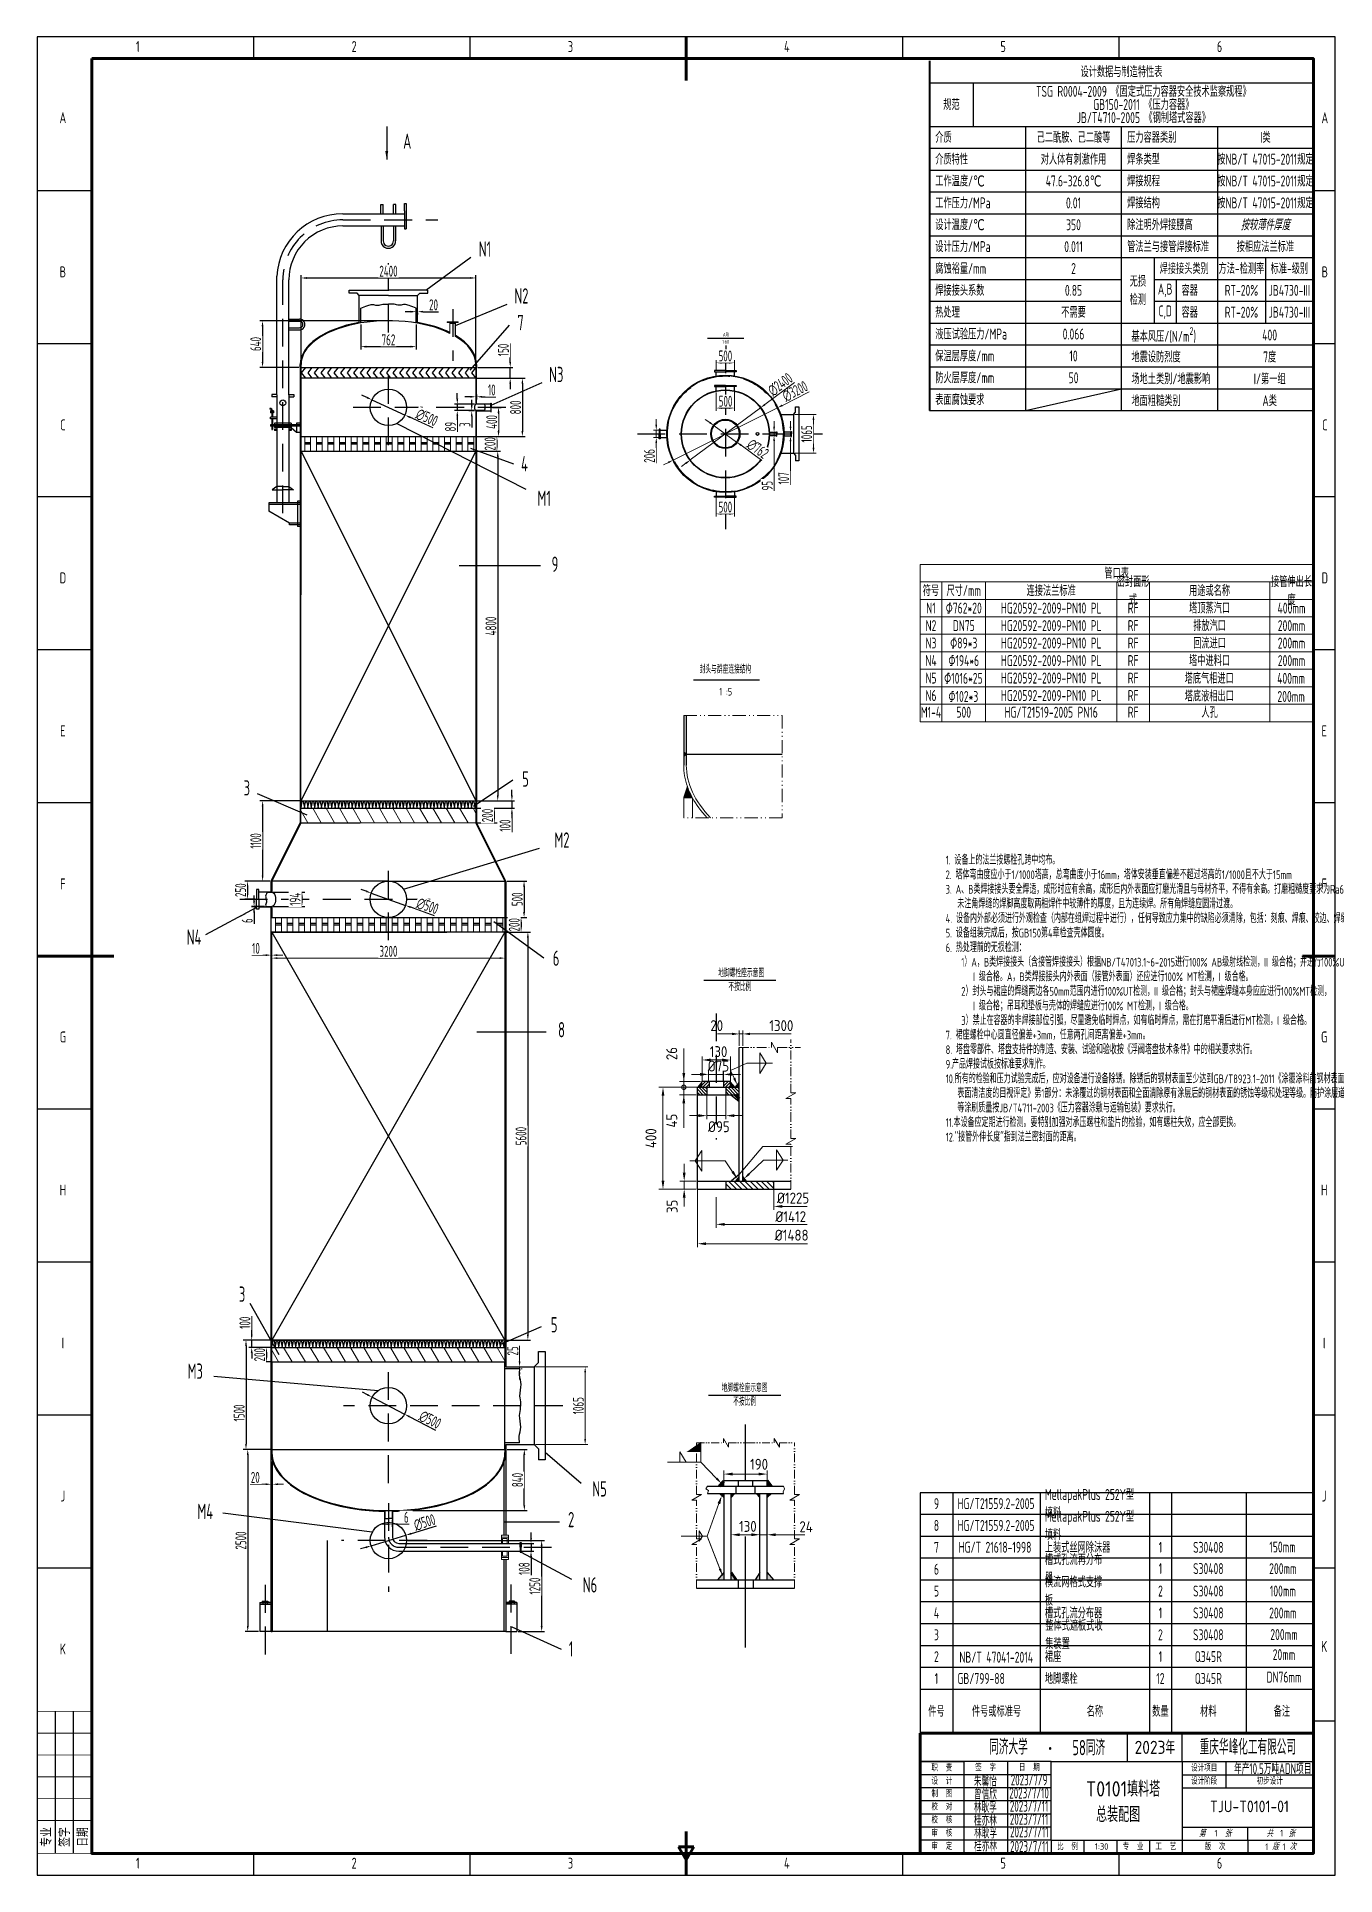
# Model space of a CAD drawing. Header units: millimetres. Extents: x 1350 to 1944, y 1255 to 2096.
import ezdxf

# ---------------------------------------------------------------- set-up
doc = ezdxf.new("R2010")
doc.units = ezdxf.units.MM
for name, pattern in [('ACAD_ISO02W100', [11, 8, -3]), ('ACAD_ISO12W100', [22.4, 12, -3, 0.7, -3, 0.7, -3]), ('DASHED', [19.05, 12.7, -6.35]), ('DASHED2', [9.525, 6.35, -3.175])]:
    doc.linetypes.add(name, pattern=pattern)
for name, color, linetype, lineweight in [('02-粗实线', 7, 'Continuous', 18), ('03-标注', 5, 'Continuous', 18), ('04-细实线', 7, 'Continuous', 9), ('09-文本', 7, 'Continuous', 25), ('1-图框与标题栏', 7, 'Continuous', 25), ('1-图框与标题栏 @ 1', 7, 'Continuous', 25), ('10-双点划线', 2, 'ACAD_ISO12W100', 18), ('1轮廓实线层', 7, 'Continuous', 30), ('2-文本 @ 1', 7, 'Continuous', 25), ('3-中心线', 1, 'DASHED', 25), ('5-接续符号', 7, 'Continuous', 25), ('5-细实线', 7, 'Continuous', 25), ('7-图框与标题栏', 7, 'Continuous', 25), ('8-尺寸标注', 5, 'Continuous', 25), ('中心线', 1, 'DASHED', 25), ('主构造线', 7, 'Continuous', 30), ('双点划线', 2, 'ACAD_ISO12W100', 18), ('塔内件', 7, 'Continuous', 25), ('外框线', 7, 'Continuous', 40), ('文本', 7, 'Continuous', 18), ('设备轮廓线', 40, 'Continuous', 60)]:
    doc.layers.add(name, color=color, linetype=linetype, lineweight=lineweight)
for name, color, linetype in [('16-图框与标题栏', 7, 'Continuous'), ('DLI', 5, 'Continuous'), ('INSTRUCTION', 6, 'Continuous')]:
    doc.layers.add(name, color=color, linetype=linetype)
doc.styles.add('5-gbcbig', font='gbenor.shx', dxfattribs={"width": 0.7, "height": 5, "bigfont": 'gbcbig.shx'})
doc.styles.add('7-gbcbig', font='gbenor.shx', dxfattribs={"width": 0.7, "height": 7, "bigfont": 'gbcbig.shx'})
doc.styles.add('Annotative', font='arial.ttf')
doc.styles.add('HGCAD', font='gbenor.shx', dxfattribs={"width": 0.75, "bigfont": 'gbcbig.shx'})
doc.styles.add('Sense 8', font='gbenor.shx', dxfattribs={"width": 0.8, "bigfont": 'gbcbig.shx'})
doc.styles.add('Sense 8 1', font='gbenor.shx', dxfattribs={"width": 0.8, "height": 3.5})
doc.styles.get("Standard").update_dxf_attribs({"font": 'arial.ttf'})
doc.styles.add('卷心菜', font='gbenor.shx', dxfattribs={"width": 0.75, "bigfont": 'gbcbig.shx'})
doc.styles.add('国标汉字', font='gbenor.shx', dxfattribs={"height": 7, "bigfont": 'gbcbig.shx'})
doc.styles.add('国标英文+数字', font='gbenor.shx', dxfattribs={"height": 5, "bigfont": 'gbcbig.shx'})
doc.styles.add('工程字', font='gbenor.shx', dxfattribs={"width": 0.75, "bigfont": 'gbcbig.shx'})
doc.dimstyles.new('1：60', dxfattribs={"dimtxt": 5, "dimasz": 2.5, "dimexe": 1.25, "dimexo": 0.625, "dimtad": 1, "dimdec": 0, "dimlfac": 60, "dimtxsty": '5-gbcbig', "dimcen": 2.5, "dimclrd": 256, "dimclre": 256, "dimclrt": 256, "dimadec": 0, "dimazin": 0, "dimtfac": 1, "dimtdec": 0, "dimtmove": 0, "dimatfit": 3, "dimfxl": 0, "dimlwd": -1, "dimlwe": -1, "dimarcsym": 0})
doc.dimstyles.new('副本 ISO-25', dxfattribs={"dimtxt": 5, "dimasz": 2.5, "dimexe": 1.25, "dimexo": 0.625, "dimtad": 1, "dimdec": 0, "dimlfac": 30, "dimtxsty": '5-gbcbig', "dimcen": 2.5, "dimclrd": 256, "dimclre": 256, "dimclrt": 256, "dimadec": 0, "dimazin": 0, "dimtfac": 1, "dimtdec": 0, "dimtmove": 0, "dimatfit": 3, "dimfxl": 0, "dimlwd": -1, "dimlwe": -1, "dimarcsym": 0})

msp = doc.modelspace()

# ---------------------------------------------------------------- texts
at = {"insert": (1814.447, 1297.54), "char_height": 7, "width": 59.79689, "attachment_point": 1, "style": '国标英文+数字'}
msp.add_mtext('\\pi0.73605;    T0101填料塔\\P\\pi20.55697;总装配图', dxfattribs=at)
at = {"insert": (1887.161, 1288.678), "char_height": 5.32004, "attachment_point": 1, "style": '国标英文+数字'}
msp.add_mtext_dynamic_manual_height_columns('TJU-T0101-01', width=38.6166, gutter_width=26.6, heights=[0], dxfattribs=at)
at = {"layer": '03-标注', "style": '国标英文+数字'}
for s, p in [('20', (1658.508, 1640.698)), ('1300', (1685.496, 1640.699)), ('130', (1658.217, 1628.783)), ('%%C75', (1657.311, 1622.184)), ('%%C95', (1657.4, 1594.448)), ('%%C1225', (1688.955, 1561.807)), ('%%C1412', (1688.233, 1553.299)), ('%%C1488', (1687.962, 1544.825)), ('190', (1676.696, 1440.049)), ('130', (1671.633, 1411.606)), ('24', (1699.263, 1411.45))]:
    msp.add_text(s, height=5, dxfattribs=at).set_placement(p)
at = {"layer": '03-标注', "char_height": 5, "attachment_point": 5, "rotation": 90, "style": '国标英文+数字'}
for s, insert in [('26', (1640.816, 1630.417)), ('45', (1640.816, 1599.724)), ('400', (1631.289, 1591.681)), ('35', (1640.986, 1560.52))]:
    msp.add_mtext(s, dxfattribs=dict(at, insert=insert))
at = {"layer": '09-文本', "char_height": 7, "width": 32.2593, "style": '7-gbcbig'}
for s, insert, attachment_point in [('\\pi5.78018;同济大学             ', (1780.301, 1313.234), 4), ('58同济          ', (1831.649, 1312.912), 5)]:
    msp.add_mtext(s, dxfattribs=dict(at, insert=insert, attachment_point=attachment_point))
at = {"layer": '09-文本', "insert": (1811.267, 1314.962), "char_height": 5, "width": 81.00581, "attachment_point": 1}
msp.add_mtext('{\\fFangSong|b0|i0|c134|p49;\\W0.8;·}', dxfattribs=at)
at = {"layer": '09-文本', "attachment_point": 5}
for s, width, gutter_width, insert, char_height, style in [('重庆华峰化工有限公司', 60, 25, (1904.447, 1313.19), 7, '7-gbcbig'), ('年产10.5万吨ADN项目', 49.05992, 35, (1915.859, 1303.261), 5, '5-gbcbig'), ('朱馨怡', 20, 25, (1784.345, 1297.627), 5, '5-gbcbig'), ('2023/7/9', 20, 25, (1804.345, 1298.127), 5, '5-gbcbig'), ('林耿孚', 20, 25, (1784.345, 1285.627), 5, '5-gbcbig'), ('曾信欣', 20, 25, (1784.345, 1291.627), 5, '5-gbcbig'), ('2023/7/10', 20, 25, (1804.345, 1292.127), 5, '5-gbcbig'), ('2023/7/11', 20, 25, (1804.345, 1286.127), 5, '5-gbcbig'), ('桂亦林', 20, 25, (1784.345, 1279.627), 5, '5-gbcbig'), ('2023/7/11', 20, 25, (1804.345, 1280.127), 5, '5-gbcbig'), ('桂亦林', 20, 25, (1784.447, 1267.869), 5, '5-gbcbig'), ('林耿孚', 20, 25, (1784.447, 1273.869), 5, '5-gbcbig'), ('2023/7/11', 20, 25, (1804.447, 1274.369), 5, '5-gbcbig'), ('2023/7/11', 20, 25, (1804.447, 1267.704), 5, '5-gbcbig')]:
    msp.add_mtext_dynamic_manual_height_columns(s, width=width, gutter_width=gutter_width, heights=[0], dxfattribs=dict(at, insert=insert, char_height=char_height, style=style))
at = {"layer": '1-图框与标题栏 @ 1', "char_height": 5, "style": '工程字'}
for s, insert, width, attachment_point in [('9', (1761.947, 1424.54), 15, 5), ('HG/T21559.2-2005', (1771.57, 1424.54), 37.87682, 4), ('MellapakPlus 252Y型填料', (1811.57, 1424.54), 44.31002, 4), ('8', (1761.947, 1414.54), 15, 5), ('HG/T21559.2-2005', (1771.57, 1414.54), 37.87682, 4), ('MellapakPlus 252Y型填料', (1811.57, 1414.54), 44.31002, 4), ('7', (1761.947, 1404.54), 15, 5), ('HG/T 21618-1998', (1772.085, 1404.577), 37.87682, 4), ('上装式丝网除沫器', (1811.57, 1404.54), 44.31002, 4), ('1', (1864.447, 1404.54), 10, 5), ('S30408', (1886.366, 1404.54), 25, 5), ('150mm', (1920.332, 1404.692), 10, 5), ('6', (1761.947, 1394.54), 15, 5), ('槽式孔流再分布器', (1811.57, 1394.813), 26.34268, 4), ('1', (1864.447, 1394.813), 10, 5), ('S30408', (1886.366, 1394.813), 25, 5), ('200mm', (1920.503, 1394.781), 10, 5), ('5', (1761.947, 1384.54), 15, 5), ('横流网格式支撑板', (1811.57, 1384.54), 26.34268, 4), ('2', (1864.447, 1384.54), 10, 5), ('S30408', (1886.366, 1384.54), 25, 5), ('100mm', (1920.503, 1384.54), 10, 5), ('4', (1761.947, 1374.54), 15, 5), ('槽式孔流分布器', (1811.57, 1374.54), 26.34268, 4), ('1', (1864.447, 1374.54), 10, 5), ('S30408', (1886.366, 1374.54), 25, 5), ('200mm', (1920.503, 1374.508), 10, 5), ('3', (1761.947, 1364.54), 15, 5), ('整体式遮板式收集装置', (1811.74, 1364.678), 28.89449, 4), ('2', (1864.447, 1364.54), 10, 5), ('S30408', (1886.366, 1364.54), 25, 5), ('200mm', (1921.014, 1364.646), 10, 5), ('2', (1761.947, 1354.54), 15, 5), ('NB/T 47041-2014', (1772.444, 1354.27), 37.87682, 4), ('裙座', (1811.57, 1354.54), 26.34268, 4), ('1', (1864.447, 1354.54), 10, 5), ('Q345R', (1886.366, 1354.54), 25, 5), ('20mm', (1921.014, 1355.464), 10, 5), ('1', (1761.947, 1344.54), 15, 5), ('GB/799-88', (1771.57, 1344.54), 37.87682, 4), ('地脚螺栓', (1811.57, 1344.54), 26.34268, 4), ('12', (1864.447, 1344.54), 10, 5), ('Q345R', (1886.366, 1344.54), 25, 5), ('DN76mm', (1921.014, 1345.171), 10, 5), ('件号', (1761.947, 1329.54), 15, 5), ('件号或标准号', (1789.447, 1329.54), 40, 5), ('名称', (1834.447, 1329.54), 50, 5), ('数量', (1864.447, 1329.54), 10, 5), ('材料', (1886.366, 1329.54), 25, 5), ('备注', (1920.027, 1329.54), 20, 5)]:
    msp.add_mtext(s, dxfattribs=dict(at, insert=insert, width=width, attachment_point=attachment_point))
at = {"layer": '2-文本 @ 1', "char_height": 5, "style": '工程字'}
for s, insert, width, attachment_point in [('设计数据与制造特性表', (1846.634, 2079.544), 175.625, 5), ('规范', (1768.822, 2064.544), 20, 5), ('介质', (1761.412, 2049.544), 41.32187, 4), ('己二酰胺、己二酸等', (1824.684, 2049.544), 43.9, 5), ('压力容器类别', (1849.225, 2049.544), 41.32187, 4), ('I类', (1912.484, 2049.544), 43.9, 5), ('介质特性', (1761.412, 2039.544), 41.32187, 4), ('对人体有刺激作用', (1824.684, 2039.544), 43.9, 5), ('焊条类型', (1849.225, 2039.544), 41.32187, 4), ('按NB/T 47015-2011规定', (1912.484, 2039.544), 43.9, 5), ('工作温度/℃', (1761.412, 2029.544), 41.32187, 4), ('47.6-326.8℃', (1824.684, 2029.544), 43.9, 5), ('焊接规程', (1849.225, 2029.544), 41.32187, 4), ('按NB/T 47015-2011规定', (1912.484, 2029.544), 43.9, 5), ('工作压力/MPa', (1761.412, 2019.544), 41.32187, 4), ('0.01', (1824.684, 2019.544), 43.9, 5), ('焊接结构', (1849.225, 2019.544), 41.32187, 4), ('按NB/T 47015-2011规定', (1912.484, 2019.544), 43.9, 5), ('设计温度/℃', (1761.412, 2009.544), 41.32187, 4), ('350', (1824.684, 2009.544), 43.9, 5), ('除注明外焊接腰高', (1849.225, 2009.544), 41.32187, 4), ('{\\Fgbeitc,gbcbig|c134;按较薄件厚度}', (1912.484, 2009.544), 43.9, 5), ('设计压力/MPa', (1761.412, 1999.544), 41.32187, 4), ('0.011', (1824.684, 1999.544), 43.9, 5), ('管法兰与接管焊接标准', (1849.225, 1999.544), 41.32187, 4), ('按相应法兰标准', (1912.484, 1999.544), 43.9, 5), ('腐蚀裕量/mm', (1761.412, 1989.544), 41.32187, 4), ('2', (1824.684, 1989.544), 43.9, 5), ('无损\\P检测', (1854.134, 1979.544), 15, 5), ('焊接接头类别', (1864.104, 1989.544), 26.4297, 4), ('方法-检测率', (1901.509, 1989.544), 21.95, 5), ('标准-级别', (1923.465, 1989.544), 21.9625, 5), ('焊接接头系数', (1761.412, 1979.544), 41.32187, 4), ('0.85', (1824.678, 1979.544), 43.9, 5), ('A,B', (1866.634, 1979.544), 10, 5), ('容器', (1874.104, 1979.544), 16.4297, 4), ('RT-20%', (1901.509, 1979.544), 21.95, 5), ('JB4730-III', (1923.465, 1979.544), 21.9625, 5), ('热处理', (1761.412, 1969.544), 41.32187, 4), ('不需要', (1824.684, 1969.544), 43.9, 5), ('C,D', (1866.634, 1969.544), 10, 5), ('容器', (1874.104, 1969.544), 16.4297, 4), ('RT-20%', (1901.509, 1969.544), 21.95, 5), ('JB4730-III', (1923.465, 1969.544), 21.9625, 5), ('液压试验压力/MPa', (1761.412, 1959.544), 41.32187, 4), ('0.066', (1824.684, 1959.544), 43.9, 5), ('\\A1;基本风压/(N/m{\\H0.7x;\\S2^ ;})', (1851.186, 1959.084), 41.32187, 4), ('400', (1914.445, 1959.084), 43.9, 5), ('保温层厚度/mm', (1761.412, 1949.544), 41.32187, 4), ('10', (1824.684, 1949.544), 43.9, 5), ('地震设防烈度', (1851.186, 1949.084), 41.32187, 4), ('7度', (1914.445, 1949.084), 43.9, 5), ('防火层厚度/mm', (1761.412, 1939.544), 41.32187, 4), ('50', (1824.684, 1939.544), 43.9, 5), ('场地土类别/地震影响', (1851.186, 1939.084), 41.32187, 4), ('I/第一组', (1914.445, 1939.084), 43.9, 5), ('表面腐蚀要求', (1761.412, 1929.544), 41.32187, 4), ('地面粗糙类别', (1851.186, 1929.084), 41.32187, 4), ('A类', (1914.445, 1929.084), 43.9, 5)]:
    msp.add_mtext(s, dxfattribs=dict(at, insert=insert, width=width, attachment_point=attachment_point))
at = {"layer": '2-文本 @ 1', "insert": (1856.634, 2064.544), "char_height": 5, "width": 155.625, "attachment_point": 5, "line_spacing_factor": 0.72, "style": '工程字'}
msp.add_mtext('TSG R0004-2009 《固定式压力容器安全技术监察规程》\\PGB150-2011 《压力容器》\\PJB/T4710-2005 《钢制塔式容器》', dxfattribs=at)
at = {"layer": '5-接续符号', "char_height": 3, "attachment_point": 1, "style": '国标汉字'}
for s, insert in [('1', (1889.218, 1275.292)), ('1', (1919.218, 1275.292)), ('1:30', (1834.474, 1269.207))]:
    msp.add_mtext_dynamic_manual_height_columns(s, width=3, gutter_width=35, heights=[0], dxfattribs=dict(at, insert=insert))
at = {"layer": '5-细实线', "attachment_point": 5, "style": 'HGCAD'}
for s, insert, char_height, width in [('A向', (1665.508, 1959.167), 1.75, 34.42013), ('\\pi30.0741;封头与群座连接结构', (1650.365, 1806.036), 3.5, 80.30962), ('\\pi23.03;1 :5', (1654, 1795.951), 3.5, 68.84027), ('地脚螺栓座示意图', (1672.594, 1667.113), 3.5, 68.84027), ('不按比例', (1672.009, 1660.831), 3.5, 68.84027), ('地脚螺栓座示意图', (1674.16, 1477.358), 3.5, 68.84027), ('不按比例', (1674.16, 1471.076), 3.5, 68.84027)]:
    msp.add_mtext(s, dxfattribs=dict(at, insert=insert, char_height=char_height, width=width))
at = {"layer": '7-图框与标题栏', "char_height": 5, "width": 10, "attachment_point": 5, "style": 'Sense 8 1'}
for s, insert in [('1', (1396.485, 2091.063)), ('2', (1495.485, 2091.063)), ('3', (1594.485, 2091.063)), ('4', (1693.485, 2091.063)), ('5', (1792.485, 2091.063)), ('6', (1891.485, 2091.063)), ('A', (1362.197, 2058.493)), ('A', (1939.677, 2058.493)), ('B', (1362.197, 1987.993)), ('B', (1939.677, 1987.993)), ('C', (1362.197, 1917.993)), ('C', (1939.677, 1917.993)), ('D', (1362.197, 1847.993)), ('D', (1939.677, 1847.993)), ('E', (1362.197, 1777.993)), ('E', (1939.369, 1777.993)), ('F', (1362.197, 1707.993)), ('F', (1939.379, 1707.993)), ('G', (1362.197, 1637.993)), ('G', (1939.379, 1637.993)), ('H', (1362.197, 1567.993)), ('H', (1939.379, 1567.993)), ('I', (1362.197, 1497.993)), ('I', (1939.379, 1497.993)), ('J', (1362.197, 1427.993)), ('J', (1939.379, 1427.993)), ('K', (1362.197, 1357.993)), ('K', (1939.379, 1359.17)), ('1', (1396.485, 1260.063)), ('2', (1495.485, 1260.063)), ('3', (1594.485, 1260.063)), ('4', (1693.485, 1260.063)), ('5', (1792.485, 1260.063)), ('6', (1891.485, 1260.063))]:
    msp.add_mtext(s, dxfattribs=dict(at, insert=insert))
at = {"layer": '7-图框与标题栏', "attachment_point": 5}
for s, width, gutter_width, insert, char_height, style in [('{\\Fgbenor|c0;20\\Fgbenor|c134;23}年', 25, 12.5, (1861.947, 1313.04), 6, '国标汉字'), ('职  责', 20, 12.5, (1764.447, 1303.54), 3, '国标汉字'), ('签  字', 20, 12.5, (1784.447, 1303.743), 3, '国标汉字'), ('日  期', 20, 12.5, (1804.447, 1303.757), 3, '国标汉字'), ('设计项目', 20, 12.5, (1884.447, 1303.54), 3, '国标汉字'), ('设  计', 20, 12.5, (1764.447, 1297.514), 3, '国标汉字'), ('设计阶段', 20, 12.5, (1884.447, 1297.54), 3, '国标汉字'), ('初步设计', 40, 15, (1914.447, 1297.54), 3, '国标汉字'), ('校  对', 20, 12.5, (1764.447, 1285.77), 3, '国标汉字'), ('制  图', 20, 12.5, (1764.447, 1291.757), 3, '国标汉字'), ('校  核', 20, 12.5, (1764.447, 1279.77), 3, '国标汉字'), ('审  核', 20, 12.5, (1764.447, 1273.743), 3, '国标汉字'), ('{\\Fgbeitc,gbcbig|c134;第     张}', 30, 12.5, (1889.447, 1273.54), 3, '国标英文+数字'), ('{\\Fgbeitc,gbcbig|c134;共}    {\\Fgbeitc,gbcbig|c134;张}', 30, 12.5, (1919.447, 1273.54), 3, '国标英文+数字'), ('审  定', 20, 12.5, (1764.447, 1267.743), 3, '国标汉字'), ('比  例', 15, 12.5, (1821.947, 1267.54), 3, '国标汉字'), ('专  业', 15, 12.5, (1851.947, 1267.54), 3, '国标汉字'), ('工  艺', 15, 12.5, (1866.947, 1267.54), 3, '国标汉字'), ('版  次', 30, 12.5, (1889.447, 1267.54), 3, '国标汉字'), ('1 {\\Fgbeitc,gbcbig|c134;版 }1 {\\Fgbeitc,gbcbig|c134;次}', 30, 15, (1919.447, 1267.54), 3, '国标英文+数字')]:
    msp.add_mtext_dynamic_manual_height_columns(s, width=width, gutter_width=gutter_width, heights=[0], dxfattribs=dict(at, insert=insert, char_height=char_height, style=style))
at = {"layer": '7-图框与标题栏', "char_height": 5, "width": 20, "attachment_point": 5, "rotation": 90, "style": 'Annotative'}
for s, insert in [('{\\Fgbenor,gbcbig|c134;专业}', (1354.613, 1272.04)), ('{\\Fgbenor,gbcbig|c134;签字}', (1362.946, 1272.04)), ('{\\Fgbenor,gbcbig|c134;日期}', (1371.28, 1272.04))]:
    msp.add_mtext(s, dxfattribs=dict(at, insert=insert))
at = {"layer": 'INSTRUCTION', "char_height": 7, "attachment_point": 5, "style": '7-gbcbig'}
for s, insert, width in [('A', (1519.787, 2047.762), 68.84027), ('N2', (1572.042, 1976.995), 14.371), ('N3', (1587.986, 1941.056), 14.371), ('4', (1573.434, 1900.229), 14.371), ('M1', (1582.464, 1884.4), 14.371), ('9', (1587.389, 1854.254), 14.371), ('M2', (1590.588, 1728.1), 14.371), ('N4', (1422.205, 1683.681), 68.84027), ('6', (1587.9, 1674.05), 14.371), ('8', (1590.379, 1641.32), 14.371), ('5', (1587.021, 1506.337), 14.371), ('M3', (1422.763, 1485.126), 14.371), ('N5', (1607.784, 1431.272), 15.42381), ('M4', (1427.336, 1420.966), 14.371), ('2', (1594.797, 1417.248), 14.371), ('N6', (1603.418, 1387.37), 15.42381), ('1', (1594.771, 1358.028), 14.371)]:
    msp.add_mtext(s, dxfattribs=dict(at, insert=insert, width=width))
at = {"layer": '文本', "char_height": 5, "attachment_point": 5, "style": '卷心菜'}
for s, width, insert in [('管口表', 180, (1844.447, 1850.189)), ('符号', 10, (1759.447, 1842.189)), ('尺寸/mm', 20, (1774.447, 1842.189)), ('连接法兰标准', 60, (1814.447, 1842.189)), ('密封面形式', 15, (1851.947, 1842.189)), ('用途或名称', 55, (1886.947, 1842.189)), ('接管伸出长度', 20, (1924.447, 1842.189)), ('N1', 10, (1759.447, 1834.189)), ('{\\Fgbenor,gbcbig|c161;Φ}762*20', 20, (1774.447, 1834.189)), ('HG20592-2009-PN10 PL', 60, (1814.447, 1834.189)), ('RF', 15, (1851.947, 1834.189)), ('塔顶蒸汽口', 55, (1886.947, 1834.189)), ('400mm', 20, (1924.447, 1834.189)), ('N2', 10, (1759.447, 1826.189)), ('DN75', 20, (1774.447, 1826.189)), ('HG20592-2009-PN10 PL', 60, (1814.447, 1826.189)), ('RF', 15, (1851.947, 1826.189)), ('排放汽口', 55, (1886.947, 1826.189)), ('200mm', 20, (1924.447, 1826.189)), ('N3', 10, (1759.447, 1818.189)), ('{\\Fgbenor,gbcbig|c161;Φ}89*3', 20, (1774.447, 1818.189)), ('HG20592-2009-PN10 PL', 60, (1814.447, 1818.189)), ('RF', 15, (1851.947, 1818.189)), ('回流进口', 55, (1886.947, 1818.189)), ('200mm', 20, (1924.447, 1818.189)), ('N4', 10, (1759.447, 1810.189)), ('{\\Fgbenor,gbcbig|c161;Φ}194*6', 20, (1774.447, 1810.189)), ('HG20592-2009-PN10 PL', 60, (1814.447, 1810.189)), ('RF', 15, (1851.947, 1810.189)), ('塔中进料口', 55, (1886.947, 1810.189)), ('200mm', 20, (1924.447, 1810.189)), ('N5', 10, (1759.447, 1802.189)), ('{\\Fgbenor,gbcbig|c161;Φ}1016*25', 20, (1774.278, 1802.071)), ('HG20592-2009-PN10 PL', 60, (1814.447, 1802.189)), ('RF', 15, (1851.947, 1802.189)), ('塔底气相进口', 55, (1886.778, 1802.071)), ('400mm', 20, (1924.278, 1802.071)), ('N6', 10, (1759.447, 1794.189)), ('{\\Fgbenor,gbcbig|c161;Φ}102*3', 20, (1774.263, 1793.757)), ('HG20592-2009-PN10 PL', 60, (1814.447, 1794.189)), ('RF', 15, (1851.947, 1794.189)), ('塔底液相出口', 55, (1886.81, 1793.956)), ('200mm', 20, (1924.263, 1793.757)), ('M1-4', 10, (1759.447, 1786.562)), ('500', 20, (1774.447, 1786.562)), ('HG/T21519-2005 PN16', 60, (1814.447, 1786.562)), ('RF', 15, (1851.947, 1786.562)), ('人孔', 55, (1886.947, 1786.562))]:
    msp.add_mtext_dynamic_manual_height_columns(s, width=width, gutter_width=25, heights=[0], dxfattribs=dict(at, insert=insert))
at = {"layer": '文本', "insert": (1766.159, 1720.874), "char_height": 4, "width": 186.88305, "attachment_point": 1, "style": 'Sense 8'}
msp.add_mtext('1. 设备上的法兰按螺栓孔跨中均布。 \\P2. 塔体弯曲度应小于1/1000塔高，总弯曲度小于16mm，塔体安装垂直偏差不超过塔高的1/1000且不大于15mm   \\P3. A、B类焊接接头要全焊透，成形时应有余高，成形后内外表面应打磨光滑且与母材齐平，不得有余高。打磨粗糙度要求为Ra6.3。\\P   未注角焊缝的焊脚高度取两相焊件中较薄件的厚度，且为连续焊。所有角焊缝应圆滑过渡。\\P4. 设备内外部必须进行外观检查（内部在组焊过程中进行），任何导致应力集中的缺陷必须清除，包括：刻痕、焊痕、咬边、焊缝超高等。\\P5. 设备组装完成后，按GB150第4章检查壳体圆度。\\P6. 热处理前的无损检测： \\P    1）A，B类焊接接头（含接管焊接接头）根据NB/T47013.1~6-2015进行100% AB级射线检测，II 级合格；并进行100%UT复验，\\P       I 级合格。A，B类焊接接头内外表面（接管外表面）还应进行100% MT检测，I 级合格。\\P    2）封头与裙座的焊缝两边各50mm范围内进行100%UT检测，II 级合格；封头与裙座焊缝本身应应进行100%MT检测，\\P       I 级合格；吊耳和垫板与壳体的焊缝应进行100% MT检测，I 级合格。\\P    3）禁止在容器的非焊接部位引弧，尽量避免临时焊点，如有临时焊点，需在打磨平滑后进行MT检测，I 级合格。\\P7. 裙座螺栓中心圆直径偏差+3mm，任意两孔间距离偏差+3mm。 \\P8. 塔盘零部件、塔盘支持件的制造、安装、试验和验收按《浮阀塔盘技术条件》中的相关要求执行。\\P9.产品焊接试板按标准要求制作。\\P10.所有的检验和压力试验完成后，应对设备进行设备除锈。除锈后的钢材表面至少达到GB/T8923.1-2011《涂覆涂料前钢材表面处理、\\P   表面清洁度的目视评定》第1部分：未涂覆过的钢材表面和全面清除原有涂层后的钢材表面的锈蚀等级和处理等级。防护涂层道数、干膜厚度\\P   等涂刷质量按JB/T4711-2003《压力容器涂敷与运输包装》要求执行。\\P11.本设备应定期进行检测。要特别加强对承压螺柱和垫片的检验，如有螺柱失效，应全部更换。\\P12."接管外伸长度"指到法兰密封面的距离。', dxfattribs=at)

# ---------------------------------------------------------------- blocks, each defined once
blk = doc.blocks.new('*D131')
at = {"layer": 'Defpoints', "color": 0, "transparency": 16777216}
for p in [(1523.89, 1969.81), (1524.55, 1969.81), (1524.55, 1969.78)]:
    blk.add_point(p, dxfattribs=at)
at = {"layer": 'DLI', "transparency": 16777216}
for p, q in [((1521.39, 1969.78), (1518.89, 1969.78)), ((1523.89, 1969.78), (1524.55, 1969.78)), ((1523.89, 1969.19), (1523.89, 1968.53)), ((1524.55, 1969.19), (1524.55, 1968.53)), ((1527.05, 1969.78), (1534.09, 1969.78))]:
    blk.add_line(p, q, dxfattribs=at)
for points in [[(1521.39, 1970.2), (1521.39, 1969.37), (1523.89, 1969.78)], [(1527.05, 1970.2), (1527.05, 1969.37), (1524.55, 1969.78)]]:
    blk.add_solid(points, dxfattribs=at)
at = {"layer": 'DLI', "transparency": 16777216, "insert": (1531.82, 1972.91), "char_height": 5, "attachment_point": 5, "style": '5-gbcbig', "bg_fill": 3, "box_fill_scale": 1.1, "bg_fill_color": 256, "bg_fill_true_color": 13158600, "bg_fill_transparency": 0}
blk.add_mtext('20', dxfattribs=at)
blk = doc.blocks.new('*D132')
at = {"layer": 'Defpoints', "color": 0, "transparency": 16777216}
for p in [(1498.49, 1964.62), (1523.89, 1964.62), (1523.89, 1953.79)]:
    blk.add_point(p, dxfattribs=at)
at = {"layer": 'DLI', "transparency": 16777216}
for p, q in [((1498.49, 1963.99), (1498.49, 1952.54)), ((1523.89, 1963.99), (1523.89, 1952.54)), ((1500.99, 1953.79), (1521.39, 1953.79))]:
    blk.add_line(p, q, dxfattribs=at)
for points in [[(1500.99, 1954.2), (1500.99, 1953.37), (1498.49, 1953.79)], [(1521.39, 1954.2), (1521.39, 1953.37), (1523.89, 1953.79)]]:
    blk.add_solid(points, dxfattribs=at)
at = {"layer": 'DLI', "transparency": 16777216, "insert": (1511.19, 1956.91), "char_height": 5, "attachment_point": 5, "style": '5-gbcbig', "bg_fill": 3, "box_fill_scale": 1.1, "bg_fill_color": 256, "bg_fill_true_color": 13158600, "bg_fill_transparency": 0}
blk.add_mtext('762', dxfattribs=at)
blk = doc.blocks.new('*D134')
at = {"layer": 'Defpoints', "color": 0, "transparency": 16777216}
for p in [(1551.52, 1944.32), (1551.52, 1939.32), (1566.9, 1939.32)]:
    blk.add_point(p, dxfattribs=at)
at = {"layer": 'DLI', "transparency": 16777216}
for p, q in [((1566.9, 1946.82), (1566.9, 1955.24)), ((1552.15, 1944.32), (1568.15, 1944.32)), ((1566.9, 1939.32), (1566.9, 1944.32)), ((1552.15, 1939.32), (1568.15, 1939.32)), ((1566.9, 1936.82), (1566.9, 1934.32))]:
    blk.add_line(p, q, dxfattribs=at)
for points in [[(1566.49, 1946.82), (1567.32, 1946.82), (1566.9, 1944.32)], [(1566.49, 1936.82), (1567.32, 1936.82), (1566.9, 1939.32)]]:
    blk.add_solid(points, dxfattribs=at)
at = {"layer": 'DLI', "transparency": 16777216, "insert": (1563.78, 1952.28), "char_height": 5, "attachment_point": 5, "rotation": 90, "style": '5-gbcbig', "bg_fill": 3, "box_fill_scale": 1.1, "bg_fill_color": 256, "bg_fill_true_color": 13158600, "bg_fill_transparency": 0}
blk.add_mtext('150', dxfattribs=at)
blk = doc.blocks.new('*D135')
at = {"layer": 'DLI', "transparency": 16777216}
for p, q in [((1549.29, 1927.01), (1549.29, 1929.51)), ((1550.56, 1924.51), (1548.04, 1924.51)), ((1550.56, 1924.41), (1548.04, 1924.41)), ((1549.29, 1924.51), (1549.29, 1924.41)), ((1549.29, 1921.91), (1549.29, 1916.87))]:
    blk.add_line(p, q, dxfattribs=at)
for points in [[(1548.88, 1927.01), (1549.71, 1927.01), (1549.29, 1924.51)], [(1548.88, 1921.91), (1549.71, 1921.91), (1549.29, 1924.41)]]:
    blk.add_solid(points, dxfattribs=at)
at = {"layer": 'DLI', "transparency": 16777216, "insert": (1546.17, 1918.14), "char_height": 5, "attachment_point": 5, "rotation": 90, "style": '5-gbcbig', "bg_fill": 3, "box_fill_scale": 1.1, "bg_fill_color": 256, "bg_fill_true_color": 13158600, "bg_fill_transparency": 0}
blk.add_mtext('3', dxfattribs=at)
at = {"layer": 'Defpoints', "color": 0, "transparency": 16777216}
for p in [(1549.29, 1924.41), (1551.19, 1924.51), (1551.19, 1924.41)]:
    blk.add_point(p, dxfattribs=at)
blk = doc.blocks.new('*D136')
at = {"layer": 'Defpoints', "color": 0, "transparency": 16777216}
for p in [(1551.19, 1927.47), (1542.69, 1924.51), (1551.19, 1924.51)]:
    blk.add_point(p, dxfattribs=at)
at = {"layer": 'DLI', "transparency": 16777216}
for p, q in [((1550.56, 1927.47), (1541.44, 1927.47)), ((1542.69, 1929.97), (1542.69, 1932.47)), ((1542.69, 1927.47), (1542.69, 1924.51)), ((1550.56, 1924.51), (1541.44, 1924.51)), ((1542.69, 1922.01), (1542.69, 1914.84))]:
    blk.add_line(p, q, dxfattribs=at)
for points in [[(1542.28, 1929.97), (1543.11, 1929.97), (1542.69, 1927.47)], [(1542.28, 1922.01), (1543.11, 1922.01), (1542.69, 1924.51)]]:
    blk.add_solid(points, dxfattribs=at)
at = {"layer": 'DLI', "transparency": 16777216, "insert": (1539.57, 1917.17), "char_height": 5, "attachment_point": 5, "rotation": 90, "style": '5-gbcbig', "bg_fill": 3, "box_fill_scale": 1.1, "bg_fill_color": 256, "bg_fill_true_color": 13158600, "bg_fill_transparency": 0}
blk.add_mtext('89', dxfattribs=at)
blk = doc.blocks.new('*D137')
at = {"layer": 'Defpoints', "color": 0, "transparency": 16777216}
for p in [(1551.19, 1985.2), (1471.19, 1944.32), (1551.19, 1944.32)]:
    blk.add_point(p, dxfattribs=at)
at = {"layer": 'DLI', "transparency": 16777216}
for p, q in [((1471.19, 1944.95), (1471.19, 1986.45)), ((1473.69, 1985.2), (1548.69, 1985.2)), ((1551.19, 1944.95), (1551.19, 1986.45))]:
    blk.add_line(p, q, dxfattribs=at)
for points in [[(1473.69, 1985.61), (1473.69, 1984.78), (1471.19, 1985.2)], [(1548.69, 1985.61), (1548.69, 1984.78), (1551.19, 1985.2)]]:
    blk.add_solid(points, dxfattribs=at)
at = {"layer": 'DLI', "transparency": 16777216, "insert": (1511.19, 1988.32), "char_height": 5, "attachment_point": 5, "style": '5-gbcbig', "bg_fill": 3, "box_fill_scale": 1.1, "bg_fill_color": 256, "bg_fill_true_color": 13158600, "bg_fill_transparency": 0}
blk.add_mtext('2400', dxfattribs=at)
blk = doc.blocks.new('*D138')
at = {"layer": 'Defpoints', "color": 0, "transparency": 16777216}
blk.add_point((1551.19, 1932.56), dxfattribs=at)
at = {"layer": 'DLI', "transparency": 16777216}
for p, q in [((1548.69, 1930.85), (1546.19, 1930.85)), ((1551.19, 1931.94), (1551.19, 1929.6)), ((1551.19, 1930.85), (1551.52, 1930.85)), ((1551.52, 1931.94), (1551.52, 1929.6)), ((1554.02, 1930.85), (1560.4, 1930.85))]:
    blk.add_line(p, q, dxfattribs=at)
for points in [[(1548.69, 1931.27), (1548.69, 1930.44), (1551.19, 1930.85)], [(1554.02, 1931.27), (1554.02, 1930.44), (1551.52, 1930.85)]]:
    blk.add_solid(points, dxfattribs=at)
at = {"layer": 'DLI', "transparency": 16777216, "insert": (1558.46, 1933.98), "char_height": 5, "attachment_point": 5, "style": '5-gbcbig', "bg_fill": 3, "box_fill_scale": 1.1, "bg_fill_color": 256, "bg_fill_true_color": 13158600, "bg_fill_transparency": 0}
blk.add_mtext('10', dxfattribs=at)
at = {"layer": 'Defpoints', "color": 0, "transparency": 16777216}
for p in [(1551.52, 1932.56), (1551.52, 1930.85)]:
    blk.add_point(p, dxfattribs=at)
blk = doc.blocks.new('*D139')
at = {"layer": 'Defpoints', "color": 0, "transparency": 16777216}
for p in [(1511.19, 1965.65), (1453.56, 1944.32), (1470.85, 1944.32)]:
    blk.add_point(p, dxfattribs=at)
at = {"layer": 'DLI', "transparency": 16777216}
for p, q in [((1510.56, 1965.65), (1452.31, 1965.65)), ((1453.56, 1963.15), (1453.56, 1946.82)), ((1470.23, 1944.32), (1452.31, 1944.32))]:
    blk.add_line(p, q, dxfattribs=at)
for points in [[(1453.15, 1963.15), (1453.98, 1963.15), (1453.56, 1965.65)], [(1453.15, 1946.82), (1453.98, 1946.82), (1453.56, 1944.32)]]:
    blk.add_solid(points, dxfattribs=at)
at = {"layer": 'DLI', "transparency": 16777216, "insert": (1450.44, 1954.99), "char_height": 5, "attachment_point": 5, "rotation": 90, "style": '5-gbcbig', "bg_fill": 3, "box_fill_scale": 1.1, "bg_fill_color": 256, "bg_fill_true_color": 13158600, "bg_fill_transparency": 0}
blk.add_mtext('640', dxfattribs=at)
blk = doc.blocks.new('*D140')
at = {"layer": 'Defpoints', "color": 0, "transparency": 16777216}
for p in [(1551.19, 1939.32), (1551.19, 1912.66), (1572.47, 1912.66)]:
    blk.add_point(p, dxfattribs=at)
at = {"layer": 'DLI', "transparency": 16777216}
for p, q in [((1551.81, 1939.32), (1573.72, 1939.32)), ((1572.47, 1936.82), (1572.47, 1915.16)), ((1551.81, 1912.66), (1573.72, 1912.66))]:
    blk.add_line(p, q, dxfattribs=at)
for points in [[(1572.06, 1936.82), (1572.89, 1936.82), (1572.47, 1939.32)], [(1572.06, 1915.16), (1572.89, 1915.16), (1572.47, 1912.66)]]:
    blk.add_solid(points, dxfattribs=at)
at = {"layer": 'DLI', "transparency": 16777216, "insert": (1569.35, 1925.99), "char_height": 5, "attachment_point": 5, "rotation": 90, "style": '5-gbcbig', "bg_fill": 3, "box_fill_scale": 1.1, "bg_fill_color": 256, "bg_fill_true_color": 13158600, "bg_fill_transparency": 0}
blk.add_mtext('800', dxfattribs=at)
blk = doc.blocks.new('*D141')
at = {"layer": 'DLI', "transparency": 16777216}
for p, q in [((1551.81, 1912.66), (1562.06, 1912.66)), ((1560.81, 1910.16), (1560.81, 1908.49)), ((1551.81, 1905.99), (1562.06, 1905.99))]:
    blk.add_line(p, q, dxfattribs=at)
for points in [[(1560.4, 1910.16), (1561.23, 1910.16), (1560.81, 1912.66)], [(1560.4, 1908.49), (1561.23, 1908.49), (1560.81, 1905.99)]]:
    blk.add_solid(points, dxfattribs=at)
at = {"layer": 'DLI', "transparency": 16777216, "insert": (1557.69, 1909.32), "char_height": 5, "attachment_point": 5, "rotation": 90, "style": '5-gbcbig', "bg_fill": 3, "box_fill_scale": 1.1, "bg_fill_color": 256, "bg_fill_true_color": 13158600, "bg_fill_transparency": 0}
blk.add_mtext('200', dxfattribs=at)
at = {"layer": 'Defpoints', "color": 0, "transparency": 16777216}
for p in [(1551.19, 1912.66), (1551.19, 1905.99), (1560.81, 1905.99)]:
    blk.add_point(p, dxfattribs=at)
blk = doc.blocks.new('*D142')
at = {"layer": 'Defpoints', "color": 0, "transparency": 16777216}
for p in [(1551.19, 1905.99), (1551.19, 1745.99), (1561.2, 1745.99)]:
    blk.add_point(p, dxfattribs=at)
at = {"layer": 'DLI', "transparency": 16777216}
for p, q in [((1551.81, 1905.99), (1562.45, 1905.99)), ((1561.2, 1903.49), (1561.2, 1748.49)), ((1551.81, 1745.99), (1562.45, 1745.99))]:
    blk.add_line(p, q, dxfattribs=at)
for points in [[(1560.79, 1903.49), (1561.62, 1903.49), (1561.2, 1905.99)], [(1560.79, 1748.49), (1561.62, 1748.49), (1561.2, 1745.99)]]:
    blk.add_solid(points, dxfattribs=at)
at = {"layer": 'DLI', "transparency": 16777216, "insert": (1558.08, 1825.99), "char_height": 5, "attachment_point": 5, "rotation": 90, "style": '5-gbcbig', "bg_fill": 3, "box_fill_scale": 1.1, "bg_fill_color": 256, "bg_fill_true_color": 13158600, "bg_fill_transparency": 0}
blk.add_mtext('4800', dxfattribs=at)
blk = doc.blocks.new('*D143')
at = {"layer": 'Defpoints', "color": 0, "transparency": 16777216}
for p in [(1551.19, 1745.99), (1551.19, 1742.65), (1567.68, 1742.65)]:
    blk.add_point(p, dxfattribs=at)
at = {"layer": 'DLI', "transparency": 16777216}
for p, q in [((1567.68, 1748.49), (1567.68, 1750.99)), ((1551.81, 1745.99), (1568.93, 1745.99)), ((1551.81, 1742.65), (1568.93, 1742.65)), ((1567.68, 1745.99), (1567.68, 1742.65)), ((1567.68, 1740.15), (1567.68, 1731.73))]:
    blk.add_line(p, q, dxfattribs=at)
for points in [[(1567.27, 1748.49), (1568.1, 1748.49), (1567.68, 1745.99)], [(1567.27, 1740.15), (1568.1, 1740.15), (1567.68, 1742.65)]]:
    blk.add_solid(points, dxfattribs=at)
at = {"layer": 'DLI', "transparency": 16777216, "insert": (1564.56, 1734.69), "char_height": 5, "attachment_point": 5, "rotation": 90, "style": '5-gbcbig', "bg_fill": 3, "box_fill_scale": 1.1, "bg_fill_color": 256, "bg_fill_true_color": 13158600, "bg_fill_transparency": 0}
blk.add_mtext('100', dxfattribs=at)
blk = doc.blocks.new('*D144')
at = {"layer": 'DLI', "transparency": 16777216}
for p, q in [((1551.81, 1742.65), (1560.87, 1742.65)), ((1551.81, 1735.99), (1560.87, 1735.99)), ((1559.62, 1740.15), (1559.62, 1738.49))]:
    blk.add_line(p, q, dxfattribs=at)
for points in [[(1559.2, 1740.15), (1560.03, 1740.15), (1559.62, 1742.65)], [(1559.2, 1738.49), (1560.03, 1738.49), (1559.62, 1735.99)]]:
    blk.add_solid(points, dxfattribs=at)
at = {"layer": 'DLI', "transparency": 16777216, "insert": (1556.49, 1739.32), "char_height": 5, "attachment_point": 5, "rotation": 90, "style": '5-gbcbig', "bg_fill": 3, "box_fill_scale": 1.1, "bg_fill_color": 256, "bg_fill_true_color": 13158600, "bg_fill_transparency": 0}
blk.add_mtext('200', dxfattribs=at)
at = {"layer": 'Defpoints', "color": 0, "transparency": 16777216}
for p in [(1551.19, 1742.65), (1551.19, 1735.99), (1559.62, 1735.99)]:
    blk.add_point(p, dxfattribs=at)
blk = doc.blocks.new('*D146')
at = {"layer": 'Defpoints', "color": 0, "transparency": 16777216}
for p in [(1564.84, 1709.32), (1564.51, 1692.66), (1573.24, 1692.66)]:
    blk.add_point(p, dxfattribs=at)
at = {"layer": 'DLI', "transparency": 16777216}
for p, q in [((1565.46, 1709.32), (1574.49, 1709.32)), ((1573.24, 1706.82), (1573.24, 1695.16)), ((1565.13, 1692.66), (1574.49, 1692.66))]:
    blk.add_line(p, q, dxfattribs=at)
for points in [[(1572.82, 1706.82), (1573.66, 1706.82), (1573.24, 1709.32)], [(1572.82, 1695.16), (1573.66, 1695.16), (1573.24, 1692.66)]]:
    blk.add_solid(points, dxfattribs=at)
at = {"layer": 'DLI', "transparency": 16777216, "insert": (1570.12, 1700.99), "char_height": 5, "attachment_point": 5, "rotation": 90, "style": '5-gbcbig', "bg_fill": 3, "box_fill_scale": 1.1, "bg_fill_color": 256, "bg_fill_true_color": 13158600, "bg_fill_transparency": 0}
blk.add_mtext('500', dxfattribs=at)
blk = doc.blocks.new('*D147')
at = {"layer": 'Defpoints', "color": 0, "transparency": 16777216}
for p in [(1457.84, 1704.22), (1457.84, 1697.76)]:
    blk.add_point(p, dxfattribs=at)
at = {"layer": 'DLI', "transparency": 16777216}
for p, q in [((1458.46, 1704.22), (1472.86, 1704.22)), ((1471.61, 1701.72), (1471.61, 1700.26)), ((1458.46, 1697.76), (1472.86, 1697.76))]:
    blk.add_line(p, q, dxfattribs=at)
for points in [[(1471.19, 1701.72), (1472.02, 1701.72), (1471.61, 1704.22)], [(1471.19, 1700.26), (1472.02, 1700.26), (1471.61, 1697.76)]]:
    blk.add_solid(points, dxfattribs=at)
at = {"layer": 'DLI', "transparency": 16777216, "insert": (1468.48, 1700.99), "char_height": 5, "attachment_point": 5, "rotation": 90, "style": '5-gbcbig', "bg_fill": 3, "box_fill_scale": 1.1, "bg_fill_color": 256, "bg_fill_true_color": 13158600, "bg_fill_transparency": 0}
blk.add_mtext('194', dxfattribs=at)
at = {"layer": 'Defpoints', "color": 0, "transparency": 16777216}
blk.add_point((1471.61, 1697.76), dxfattribs=at)
blk = doc.blocks.new('*D148')
at = {"layer": 'Defpoints', "color": 0, "transparency": 16777216}
blk.add_point((1455.13, 1697.76), dxfattribs=at)
at = {"layer": 'DLI', "transparency": 16777216}
for p, q in [((1449.69, 1700.26), (1449.69, 1702.76)), ((1454.51, 1697.76), (1448.44, 1697.76)), ((1451.21, 1697.56), (1448.44, 1697.56)), ((1449.69, 1697.76), (1449.69, 1697.56)), ((1449.69, 1695.06), (1449.69, 1689.82))]:
    blk.add_line(p, q, dxfattribs=at)
for points in [[(1449.27, 1700.26), (1450.1, 1700.26), (1449.69, 1697.76)], [(1449.27, 1695.06), (1450.1, 1695.06), (1449.69, 1697.56)]]:
    blk.add_solid(points, dxfattribs=at)
at = {"layer": 'DLI', "transparency": 16777216, "insert": (1446.56, 1691.19), "char_height": 5, "attachment_point": 5, "rotation": 90, "style": '5-gbcbig', "bg_fill": 3, "box_fill_scale": 1.1, "bg_fill_color": 256, "bg_fill_true_color": 13158600, "bg_fill_transparency": 0}
blk.add_mtext('6', dxfattribs=at)
at = {"layer": 'Defpoints', "color": 0, "transparency": 16777216}
for p in [(1449.69, 1697.56), (1451.84, 1697.56)]:
    blk.add_point(p, dxfattribs=at)
blk = doc.blocks.new('*D149')
at = {"layer": 'DLI', "transparency": 16777216}
for p, q in [((1565.13, 1692.66), (1573.12, 1692.66)), ((1565.13, 1685.99), (1573.12, 1685.99)), ((1571.87, 1690.16), (1571.87, 1688.49))]:
    blk.add_line(p, q, dxfattribs=at)
for points in [[(1571.45, 1690.16), (1572.29, 1690.16), (1571.87, 1692.66)], [(1571.45, 1688.49), (1572.29, 1688.49), (1571.87, 1685.99)]]:
    blk.add_solid(points, dxfattribs=at)
at = {"layer": 'DLI', "transparency": 16777216, "insert": (1568.75, 1689.32), "char_height": 5, "attachment_point": 5, "rotation": 90, "style": '5-gbcbig', "bg_fill": 3, "box_fill_scale": 1.1, "bg_fill_color": 256, "bg_fill_true_color": 13158600, "bg_fill_transparency": 0}
blk.add_mtext('200', dxfattribs=at)
at = {"layer": 'Defpoints', "color": 0, "transparency": 16777216}
for p in [(1564.51, 1692.66), (1564.51, 1685.99), (1571.87, 1685.99)]:
    blk.add_point(p, dxfattribs=at)
blk = doc.blocks.new('*D150')
at = {"layer": 'Defpoints', "color": 0, "transparency": 16777216}
for p in [(1564.51, 1685.99), (1564.51, 1499.32), (1574.99, 1499.32)]:
    blk.add_point(p, dxfattribs=at)
at = {"layer": 'DLI', "transparency": 16777216}
for p, q in [((1565.13, 1685.99), (1576.24, 1685.99)), ((1574.99, 1683.49), (1574.99, 1501.82)), ((1565.13, 1499.32), (1576.24, 1499.32))]:
    blk.add_line(p, q, dxfattribs=at)
for points in [[(1574.57, 1683.49), (1575.41, 1683.49), (1574.99, 1685.99)], [(1574.57, 1501.82), (1575.41, 1501.82), (1574.99, 1499.32)]]:
    blk.add_solid(points, dxfattribs=at)
at = {"layer": 'DLI', "transparency": 16777216, "insert": (1571.86, 1592.66), "char_height": 5, "attachment_point": 5, "rotation": 90, "style": '5-gbcbig', "bg_fill": 3, "box_fill_scale": 1.1, "bg_fill_color": 256, "bg_fill_true_color": 13158600, "bg_fill_transparency": 0}
blk.add_mtext('5600', dxfattribs=at)
blk = doc.blocks.new('*D152')
at = {"layer": 'DLI', "transparency": 16777216}
for p, q in [((1457.21, 1495.98), (1454.09, 1495.98)), ((1457.21, 1489.32), (1454.09, 1489.32)), ((1455.34, 1493.48), (1455.34, 1491.82))]:
    blk.add_line(p, q, dxfattribs=at)
for points in [[(1454.92, 1493.48), (1455.76, 1493.48), (1455.34, 1495.98)], [(1454.92, 1491.82), (1455.76, 1491.82), (1455.34, 1489.32)]]:
    blk.add_solid(points, dxfattribs=at)
at = {"layer": 'DLI', "transparency": 16777216, "insert": (1452.22, 1492.65), "char_height": 5, "attachment_point": 5, "rotation": 90, "style": '5-gbcbig', "bg_fill": 3, "box_fill_scale": 1.1, "bg_fill_color": 256, "bg_fill_true_color": 13158600, "bg_fill_transparency": 0}
blk.add_mtext('200', dxfattribs=at)
at = {"layer": 'Defpoints', "color": 0, "transparency": 16777216}
for p in [(1455.34, 1489.32), (1457.84, 1495.98), (1457.84, 1489.32)]:
    blk.add_point(p, dxfattribs=at)
blk = doc.blocks.new('*D154')
at = {"layer": 'Defpoints', "color": 0, "transparency": 16777216}
for p in [(1457.84, 1499.32), (1446, 1449.32), (1457.84, 1449.32)]:
    blk.add_point(p, dxfattribs=at)
at = {"layer": 'DLI', "transparency": 16777216}
for p, q in [((1457.21, 1499.32), (1444.75, 1499.32)), ((1446, 1496.82), (1446, 1451.82)), ((1457.21, 1449.32), (1444.75, 1449.32))]:
    blk.add_line(p, q, dxfattribs=at)
for points in [[(1445.58, 1496.82), (1446.41, 1496.82), (1446, 1499.32)], [(1445.58, 1451.82), (1446.41, 1451.82), (1446, 1449.32)]]:
    blk.add_solid(points, dxfattribs=at)
at = {"layer": 'DLI', "transparency": 16777216, "insert": (1442.87, 1465.99), "char_height": 5, "attachment_point": 5, "rotation": 90, "style": '5-gbcbig', "bg_fill": 3, "box_fill_scale": 1.1, "bg_fill_color": 256, "bg_fill_true_color": 13158600, "bg_fill_transparency": 0}
blk.add_mtext('1500', dxfattribs=at)
blk = doc.blocks.new('*D155')
at = {"layer": 'Defpoints', "color": 0, "transparency": 16777216}
for p in [(1471.19, 1745.99), (1453.61, 1709.32), (1457.51, 1709.32)]:
    blk.add_point(p, dxfattribs=at)
at = {"layer": 'DLI', "transparency": 16777216}
for p, q in [((1470.56, 1745.99), (1452.36, 1745.99)), ((1453.61, 1743.49), (1453.61, 1711.82)), ((1456.88, 1709.32), (1452.36, 1709.32))]:
    blk.add_line(p, q, dxfattribs=at)
for points in [[(1453.19, 1743.49), (1454.02, 1743.49), (1453.61, 1745.99)], [(1453.19, 1711.82), (1454.02, 1711.82), (1453.61, 1709.32)]]:
    blk.add_solid(points, dxfattribs=at)
at = {"layer": 'DLI', "transparency": 16777216, "insert": (1450.48, 1727.66), "char_height": 5, "attachment_point": 5, "rotation": 90, "style": '5-gbcbig', "bg_fill": 3, "box_fill_scale": 1.1, "bg_fill_color": 256, "bg_fill_true_color": 13158600, "bg_fill_transparency": 0}
blk.add_mtext('1100', dxfattribs=at)
blk = doc.blocks.new('*D158')
at = {"layer": 'Defpoints', "color": 0, "transparency": 16777216}
for p in [(1564.84, 1449.32), (1573.36, 1449.32), (1511.18, 1421.32)]:
    blk.add_point(p, dxfattribs=at)
at = {"layer": 'DLI', "transparency": 16777216}
for p, q in [((1565.46, 1449.32), (1574.61, 1449.32)), ((1573.36, 1423.82), (1573.36, 1446.82)), ((1511.8, 1421.32), (1574.61, 1421.32))]:
    blk.add_line(p, q, dxfattribs=at)
for points in [[(1572.95, 1446.82), (1573.78, 1446.82), (1573.36, 1449.32)], [(1572.95, 1423.82), (1573.78, 1423.82), (1573.36, 1421.32)]]:
    blk.add_solid(points, dxfattribs=at)
at = {"layer": 'DLI', "transparency": 16777216, "insert": (1570.24, 1435.32), "char_height": 5, "attachment_point": 5, "rotation": 90, "style": '5-gbcbig', "bg_fill": 3, "box_fill_scale": 1.1, "bg_fill_color": 256, "bg_fill_true_color": 13158600, "bg_fill_transparency": 0}
blk.add_mtext('840', dxfattribs=at)
blk = doc.blocks.new('*D165')
at = {"layer": 'Defpoints', "color": 0, "transparency": 16777216}
for p in [(1519.52, 1407.66), (1569.95, 1365.99), (1581.29, 1365.99)]:
    blk.add_point(p, dxfattribs=at)
at = {"layer": 'DLI', "transparency": 16777216}
for p, q in [((1520.14, 1407.66), (1582.54, 1407.66)), ((1581.29, 1405.16), (1581.29, 1368.49)), ((1570.57, 1365.99), (1582.54, 1365.99))]:
    blk.add_line(p, q, dxfattribs=at)
for points in [[(1580.88, 1405.16), (1581.71, 1405.16), (1581.29, 1407.66)], [(1580.88, 1368.49), (1581.71, 1368.49), (1581.29, 1365.99)]]:
    blk.add_solid(points, dxfattribs=at)
at = {"layer": 'DLI', "transparency": 16777216, "insert": (1578.17, 1386.82), "char_height": 5, "attachment_point": 5, "rotation": 90, "style": '5-gbcbig', "bg_fill": 3, "box_fill_scale": 1.1, "bg_fill_color": 256, "bg_fill_true_color": 13158600, "bg_fill_transparency": 0}
blk.add_mtext('1250', dxfattribs=at)
blk = doc.blocks.new('*D166')
at = {"layer": 'Defpoints', "color": 0, "transparency": 16777216}
blk.add_point((1551.19, 1912.66), dxfattribs=at)
at = {"layer": 'DLI', "transparency": 16777216}
for p, q in [((1558.81, 1925.99), (1562.82, 1925.99)), ((1561.57, 1923.49), (1561.57, 1915.16)), ((1551.81, 1912.66), (1562.82, 1912.66))]:
    blk.add_line(p, q, dxfattribs=at)
for points in [[(1561.15, 1923.49), (1561.99, 1923.49), (1561.57, 1925.99)], [(1561.15, 1915.16), (1561.99, 1915.16), (1561.57, 1912.66)]]:
    blk.add_solid(points, dxfattribs=at)
at = {"layer": 'DLI', "transparency": 16777216, "insert": (1558.45, 1919.32), "char_height": 5, "attachment_point": 5, "rotation": 90, "style": '5-gbcbig', "bg_fill": 3, "box_fill_scale": 1.1, "bg_fill_color": 256, "bg_fill_true_color": 13158600, "bg_fill_transparency": 0}
blk.add_mtext('400', dxfattribs=at)
at = {"layer": 'Defpoints', "color": 0, "transparency": 16777216}
for p in [(1558.19, 1925.99), (1561.57, 1912.66)]:
    blk.add_point(p, dxfattribs=at)
blk = doc.blocks.new('*D167')
at = {"layer": 'Defpoints', "color": 0, "transparency": 16777216}
for p in [(1457.51, 1709.32), (1450.84, 1700.99)]:
    blk.add_point(p, dxfattribs=at)
at = {"layer": 'DLI', "transparency": 16777216}
for p, q in [((1456.88, 1709.32), (1445.4, 1709.32)), ((1450.21, 1700.99), (1445.4, 1700.99)), ((1446.65, 1706.82), (1446.65, 1703.49))]:
    blk.add_line(p, q, dxfattribs=at)
for points in [[(1446.23, 1706.82), (1447.07, 1706.82), (1446.65, 1709.32)], [(1446.23, 1703.49), (1447.07, 1703.49), (1446.65, 1700.99)]]:
    blk.add_solid(points, dxfattribs=at)
at = {"layer": 'DLI', "transparency": 16777216, "insert": (1443.53, 1705.16), "char_height": 5, "attachment_point": 5, "rotation": 90, "style": '5-gbcbig', "bg_fill": 3, "box_fill_scale": 1.1, "bg_fill_color": 256, "bg_fill_true_color": 13158600, "bg_fill_transparency": 0}
blk.add_mtext('250', dxfattribs=at)
at = {"layer": 'Defpoints', "color": 0, "transparency": 16777216}
blk.add_point((1446.65, 1700.99), dxfattribs=at)
blk = doc.blocks.new('*D169')
at = {"layer": 'Defpoints', "color": 0, "transparency": 16777216}
for p in [(1458.6, 1499.32), (1448.61, 1495.98), (1458.6, 1495.98)]:
    blk.add_point(p, dxfattribs=at)
at = {"layer": 'DLI', "transparency": 16777216}
for p, q in [((1448.61, 1501.82), (1448.61, 1510.24)), ((1457.98, 1499.32), (1447.36, 1499.32)), ((1448.61, 1495.98), (1448.61, 1499.32)), ((1457.98, 1495.98), (1447.36, 1495.98)), ((1448.61, 1493.48), (1448.61, 1490.98))]:
    blk.add_line(p, q, dxfattribs=at)
for points in [[(1448.2, 1501.82), (1449.03, 1501.82), (1448.61, 1499.32)], [(1448.2, 1493.48), (1449.03, 1493.48), (1448.61, 1495.98)]]:
    blk.add_solid(points, dxfattribs=at)
at = {"layer": 'DLI', "transparency": 16777216, "insert": (1445.49, 1507.28), "char_height": 5, "attachment_point": 5, "rotation": 90, "style": '5-gbcbig', "bg_fill": 3, "box_fill_scale": 1.1, "bg_fill_color": 256, "bg_fill_true_color": 13158600, "bg_fill_transparency": 0}
blk.add_mtext('100', dxfattribs=at)
blk = doc.blocks.new('*D170')
at = {"layer": 'Defpoints', "color": 0, "transparency": 16777216}
for p in [(1457.51, 1449.32), (1446.8, 1365.99), (1452.4, 1365.99)]:
    blk.add_point(p, dxfattribs=at)
at = {"layer": 'DLI', "transparency": 16777216}
for p, q in [((1456.88, 1449.32), (1445.55, 1449.32)), ((1446.8, 1446.82), (1446.8, 1368.49)), ((1451.77, 1365.99), (1445.55, 1365.99))]:
    blk.add_line(p, q, dxfattribs=at)
for points in [[(1446.38, 1446.82), (1447.21, 1446.82), (1446.8, 1449.32)], [(1446.38, 1368.49), (1447.21, 1368.49), (1446.8, 1365.99)]]:
    blk.add_solid(points, dxfattribs=at)
at = {"layer": 'DLI', "transparency": 16777216, "insert": (1443.67, 1407.66), "char_height": 5, "attachment_point": 5, "rotation": 90, "style": '5-gbcbig', "bg_fill": 3, "box_fill_scale": 1.1, "bg_fill_color": 256, "bg_fill_true_color": 13158600, "bg_fill_transparency": 0}
blk.add_mtext('2500', dxfattribs=at)
blk = doc.blocks.new('*D171')
at = {"layer": 'Defpoints', "color": 0, "transparency": 16777216}
blk.add_point((1503.62, 1929.47), dxfattribs=at)
at = {"layer": 'DLI', "transparency": 16777216}
for p, q in [((1501.35, 1930.52), (1499.07, 1931.56)), ((1531.59, 1916.6), (1521.03, 1921.46))]:
    blk.add_line(p, q, dxfattribs=at)
blk.add_solid([(1501.52, 1930.9), (1501.17, 1930.14), (1503.62, 1929.47)], dxfattribs=at)
at = {"layer": 'DLI', "transparency": 16777216, "insert": (1528.75, 1921.35), "char_height": 5, "attachment_point": 5, "rotation": 335.29247, "style": '5-gbcbig', "bg_fill": 3, "box_fill_scale": 1.1, "bg_fill_color": 256, "bg_fill_true_color": 13158600, "bg_fill_transparency": 0}
blk.add_mtext('∅500', dxfattribs=at)
at = {"layer": 'Defpoints', "color": 0, "transparency": 16777216}
blk.add_point((1518.76, 1922.51), dxfattribs=at)
at = {"layer": 'DLI', "transparency": 16777216}
blk.add_line((1503.62, 1929.47), (1518.76, 1922.51), dxfattribs=at)
blk.add_solid([(1521.2, 1921.84), (1520.85, 1921.08), (1518.76, 1922.51)], dxfattribs=at)
blk = doc.blocks.new('*D172')
at = {"layer": 'Defpoints', "color": 0, "transparency": 16777216}
blk.add_point((1503.33, 1703.81), dxfattribs=at)
at = {"layer": 'DLI', "transparency": 16777216}
for p, q in [((1500.98, 1704.66), (1498.63, 1705.5)), ((1532.31, 1693.38), (1521.37, 1697.32))]:
    blk.add_line(p, q, dxfattribs=at)
blk.add_solid([(1501.12, 1705.05), (1500.84, 1704.27), (1503.33, 1703.81)], dxfattribs=at)
at = {"layer": 'DLI', "transparency": 16777216, "insert": (1529.07, 1697.87), "char_height": 5, "attachment_point": 5, "rotation": 340.20816, "style": '5-gbcbig', "bg_fill": 3, "box_fill_scale": 1.1, "bg_fill_color": 256, "bg_fill_true_color": 13158600, "bg_fill_transparency": 0}
blk.add_mtext('∅500', dxfattribs=at)
at = {"layer": 'Defpoints', "color": 0, "transparency": 16777216}
blk.add_point((1519.01, 1698.17), dxfattribs=at)
at = {"layer": 'DLI', "transparency": 16777216}
blk.add_line((1503.33, 1703.81), (1519.01, 1698.17), dxfattribs=at)
blk.add_solid([(1521.51, 1697.71), (1521.22, 1696.93), (1519.01, 1698.17)], dxfattribs=at)
blk = doc.blocks.new('*D173')
at = {"layer": 'Defpoints', "color": 0, "transparency": 16777216}
for p in [(1503.78, 1473.19), (1518.54, 1465.46)]:
    blk.add_point(p, dxfattribs=at)
at = {"layer": 'DLI', "transparency": 16777216}
for p, q in [((1501.56, 1474.35), (1499.35, 1475.5)), ((1503.78, 1473.19), (1518.54, 1465.46)), ((1532.83, 1457.98), (1520.76, 1464.3))]:
    blk.add_line(p, q, dxfattribs=at)
blk.add_solid([(1501.75, 1474.71), (1501.37, 1473.98), (1503.78, 1473.19)], dxfattribs=at)
at = {"layer": 'DLI', "transparency": 16777216, "insert": (1530.23, 1462.87), "char_height": 5, "attachment_point": 5, "rotation": 332.37216, "style": '5-gbcbig', "bg_fill": 3, "box_fill_scale": 1.1, "bg_fill_color": 256, "bg_fill_true_color": 13158600, "bg_fill_transparency": 0}
blk.add_mtext('∅500', dxfattribs=at)
at = {"layer": 'DLI', "transparency": 16777216}
blk.add_solid([(1520.95, 1464.67), (1520.56, 1463.93), (1518.54, 1465.46)], dxfattribs=at)
blk = doc.blocks.new('*D174')
at = {"layer": 'Defpoints', "color": 0, "transparency": 16777216}
blk.add_point((1503.21, 1405.24), dxfattribs=at)
at = {"layer": 'DLI', "transparency": 16777216}
for p, q in [((1533.01, 1414.23), (1521.56, 1410.78)), ((1500.81, 1404.52), (1498.42, 1403.8))]:
    blk.add_line(p, q, dxfattribs=at)
blk.add_solid([(1500.69, 1404.92), (1500.93, 1404.12), (1503.21, 1405.24)], dxfattribs=at)
at = {"layer": 'DLI', "transparency": 16777216, "insert": (1527.74, 1415.91), "char_height": 5, "attachment_point": 5, "rotation": 16.785, "style": '5-gbcbig', "bg_fill": 3, "box_fill_scale": 1.1, "bg_fill_color": 256, "bg_fill_true_color": 13158600, "bg_fill_transparency": 0}
blk.add_mtext('∅500', dxfattribs=at)
at = {"layer": 'Defpoints', "color": 0, "transparency": 16777216}
blk.add_point((1519.16, 1410.05), dxfattribs=at)
at = {"layer": 'DLI', "transparency": 16777216}
blk.add_line((1503.21, 1405.24), (1519.16, 1410.05), dxfattribs=at)
blk.add_solid([(1521.44, 1411.18), (1521.68, 1410.38), (1519.16, 1410.05)], dxfattribs=at)
blk = doc.blocks.new('*D185')
at = {"layer": '03-标注', "transparency": 16777216}
for p, q in [((1457.84, 1685.36), (1457.84, 1672.82)), ((1564.51, 1685.36), (1564.51, 1672.82)), ((1562.01, 1674.07), (1460.34, 1674.07))]:
    blk.add_line(p, q, dxfattribs=at)
for points in [[(1460.34, 1674.49), (1460.34, 1673.66), (1457.84, 1674.07)], [(1562.01, 1674.49), (1562.01, 1673.66), (1564.51, 1674.07)]]:
    blk.add_solid(points, dxfattribs=at)
at = {"layer": 'Defpoints', "color": 0, "transparency": 16777216}
for p in [(1457.84, 1685.99), (1564.51, 1685.99), (1457.84, 1674.07)]:
    blk.add_point(p, dxfattribs=at)
at = {"layer": '03-标注', "transparency": 16777216, "insert": (1511.17, 1677.2), "char_height": 5, "attachment_point": 5, "style": '5-gbcbig', "bg_fill": 3, "box_fill_scale": 1.1, "bg_fill_color": 256, "bg_fill_true_color": 13158600, "bg_fill_transparency": 0}
blk.add_mtext('3200', dxfattribs=at)
blk = doc.blocks.new('*D186')
at = {"layer": '03-标注', "transparency": 16777216}
for p, q in [((1455.01, 1675.43), (1448.63, 1675.43)), ((1457.51, 1675.78), (1457.51, 1676.68)), ((1457.84, 1675.43), (1457.51, 1675.43)), ((1457.84, 1676.03), (1457.84, 1674.18)), ((1460.34, 1675.43), (1462.84, 1675.43))]:
    blk.add_line(p, q, dxfattribs=at)
for points in [[(1455.01, 1675.85), (1455.01, 1675.01), (1457.51, 1675.43)], [(1460.34, 1675.85), (1460.34, 1675.01), (1457.84, 1675.43)]]:
    blk.add_solid(points, dxfattribs=at)
at = {"layer": 'Defpoints', "color": 0, "transparency": 16777216}
blk.add_point((1457.84, 1676.66), dxfattribs=at)
at = {"layer": '03-标注', "transparency": 16777216, "insert": (1450.57, 1678.56), "char_height": 5, "attachment_point": 5, "style": '5-gbcbig', "bg_fill": 3, "box_fill_scale": 1.1, "bg_fill_color": 256, "bg_fill_true_color": 13158600, "bg_fill_transparency": 0}
blk.add_mtext('10', dxfattribs=at)
at = {"layer": 'Defpoints', "color": 0, "transparency": 16777216}
for p in [(1457.51, 1675.43), (1457.51, 1675.15)]:
    blk.add_point(p, dxfattribs=at)
blk = doc.blocks.new('*D187')
at = {"layer": '03-标注', "transparency": 16777216}
for p, q in [((1455.01, 1433.4), (1447.97, 1433.4)), ((1457.51, 1434.02), (1457.51, 1434.65)), ((1458.17, 1433.4), (1457.51, 1433.4)), ((1458.17, 1434.02), (1458.17, 1434.65)), ((1460.67, 1433.4), (1463.17, 1433.4))]:
    blk.add_line(p, q, dxfattribs=at)
for points in [[(1455.01, 1433.82), (1455.01, 1432.98), (1457.51, 1433.4)], [(1460.67, 1433.82), (1460.67, 1432.98), (1458.17, 1433.4)]]:
    blk.add_solid(points, dxfattribs=at)
at = {"layer": 'Defpoints', "color": 0, "transparency": 16777216}
for p in [(1457.51, 1433.4), (1457.51, 1433.4), (1458.17, 1433.4)]:
    blk.add_point(p, dxfattribs=at)
at = {"layer": '03-标注', "transparency": 16777216, "insert": (1450.24, 1436.52), "char_height": 5, "attachment_point": 5, "style": '5-gbcbig', "bg_fill": 3, "box_fill_scale": 1.1, "bg_fill_color": 256, "bg_fill_true_color": 13158600, "bg_fill_transparency": 0}
blk.add_mtext('20', dxfattribs=at)
blk = doc.blocks.new('*D194')
at = {"layer": '03-标注', "transparency": 16777216}
for p, q in [((1703.66, 1933.07), (1691.44, 1926.94)), ((1639.29, 1900.81), (1637.05, 1899.69))]:
    blk.add_line(p, q, dxfattribs=at)
blk.add_solid([(1639.1, 1901.18), (1639.47, 1900.44), (1641.52, 1901.93)], dxfattribs=at)
at = {"layer": 'Defpoints', "color": 0, "transparency": 16777216}
blk.add_point((1641.52, 1901.93), dxfattribs=at)
at = {"layer": '03-标注', "transparency": 16777216, "insert": (1697.27, 1933.36), "char_height": 5, "attachment_point": 5, "rotation": 26.61771, "style": '5-gbcbig', "bg_fill": 3, "box_fill_scale": 1.1, "bg_fill_color": 256, "bg_fill_true_color": 13158600, "bg_fill_transparency": 0}
blk.add_mtext('∅3200', dxfattribs=at)
at = {"layer": '03-标注', "transparency": 16777216}
blk.add_line((1641.52, 1901.93), (1689.2, 1925.82), dxfattribs=at)
blk.add_solid([(1691.25, 1927.32), (1691.63, 1926.57), (1689.2, 1925.82)], dxfattribs=at)
at = {"layer": 'Defpoints', "color": 0, "transparency": 16777216}
blk.add_point((1689.2, 1925.82), dxfattribs=at)
blk = doc.blocks.new('*D195')
at = {"layer": '03-标注', "transparency": 16777216}
for p, q in [((1696.96, 1937.38), (1683.42, 1927.3)), ((1649.32, 1901.94), (1681.41, 1925.81)), ((1647.31, 1900.45), (1645.3, 1898.96))]:
    blk.add_line(p, q, dxfattribs=at)
blk.add_solid([(1647.06, 1900.78), (1647.56, 1900.11), (1649.32, 1901.94)], dxfattribs=at)
at = {"layer": 'Defpoints', "color": 0, "transparency": 16777216}
for p in [(1681.41, 1925.81), (1649.32, 1901.94)]:
    blk.add_point(p, dxfattribs=at)
at = {"layer": '03-标注', "transparency": 16777216, "insert": (1690.5, 1936.46), "char_height": 5, "attachment_point": 5, "rotation": 36.64045, "style": '5-gbcbig', "bg_fill": 3, "box_fill_scale": 1.1, "bg_fill_color": 256, "bg_fill_true_color": 13158600, "bg_fill_transparency": 0}
blk.add_mtext('∅2400', dxfattribs=at)
at = {"layer": '03-标注', "transparency": 16777216}
blk.add_solid([(1683.17, 1927.64), (1683.67, 1926.97), (1681.41, 1925.81)], dxfattribs=at)
blk = doc.blocks.new('*D196')
at = {"layer": '03-标注', "transparency": 16777216}
for p, q in [((1697.11, 1922.75), (1706.93, 1922.75)), ((1705.68, 1920.25), (1705.68, 1907.5)), ((1697.11, 1905), (1706.93, 1905))]:
    blk.add_line(p, q, dxfattribs=at)
for points in [[(1705.27, 1920.25), (1706.1, 1920.25), (1705.68, 1922.75)], [(1705.27, 1907.5), (1706.1, 1907.5), (1705.68, 1905)]]:
    blk.add_solid(points, dxfattribs=at)
at = {"layer": 'Defpoints', "color": 0, "transparency": 16777216}
for p in [(1696.49, 1922.75), (1696.49, 1905), (1705.68, 1905)]:
    blk.add_point(p, dxfattribs=at)
at = {"layer": '03-标注', "transparency": 16777216, "insert": (1702.56, 1913.88), "char_height": 5, "attachment_point": 5, "rotation": 90, "style": '5-gbcbig', "bg_fill": 3, "box_fill_scale": 1.1, "bg_fill_color": 256, "bg_fill_true_color": 13158600, "bg_fill_transparency": 0}
blk.add_mtext('1065', dxfattribs=at)
blk = doc.blocks.new('*D197')
at = {"layer": '03-标注', "transparency": 16777216}
for p, q in [((1661.2, 1942.94), (1661.2, 1947.65)), ((1663.7, 1946.4), (1667.03, 1946.4)), ((1669.53, 1942.94), (1669.53, 1947.65))]:
    blk.add_line(p, q, dxfattribs=at)
for points in [[(1663.7, 1946.82), (1663.7, 1945.98), (1661.2, 1946.4)], [(1667.03, 1946.82), (1667.03, 1945.98), (1669.53, 1946.4)]]:
    blk.add_solid(points, dxfattribs=at)
at = {"layer": 'Defpoints', "color": 0, "transparency": 16777216}
for p in [(1661.2, 1942.32), (1669.53, 1942.32)]:
    blk.add_point(p, dxfattribs=at)
at = {"layer": '03-标注', "transparency": 16777216, "insert": (1665.36, 1949.53), "char_height": 5, "attachment_point": 5, "style": '5-gbcbig', "bg_fill": 3, "box_fill_scale": 1.1, "bg_fill_color": 256, "bg_fill_true_color": 13158600, "bg_fill_transparency": 0}
blk.add_mtext('500', dxfattribs=at)
at = {"layer": 'Defpoints', "color": 0, "transparency": 16777216}
blk.add_point((1669.53, 1946.4), dxfattribs=at)
blk = doc.blocks.new('*D198')
at = {"layer": '03-标注', "transparency": 16777216}
for p, q in [((1661.2, 1932.81), (1661.2, 1924.45)), ((1669.53, 1932.98), (1669.53, 1924.45)), ((1663.7, 1925.7), (1667.03, 1925.7))]:
    blk.add_line(p, q, dxfattribs=at)
for points in [[(1663.7, 1926.11), (1663.7, 1925.28), (1661.2, 1925.7)], [(1667.03, 1926.11), (1667.03, 1925.28), (1669.53, 1925.7)]]:
    blk.add_solid(points, dxfattribs=at)
at = {"layer": '03-标注', "transparency": 16777216, "insert": (1665.46, 1928.82), "char_height": 5, "attachment_point": 5, "style": '5-gbcbig', "bg_fill": 3, "box_fill_scale": 1.1, "bg_fill_color": 256, "bg_fill_true_color": 13158600, "bg_fill_transparency": 0}
blk.add_mtext('500', dxfattribs=at)
at = {"layer": 'Defpoints', "color": 0, "transparency": 16777216}
for p in [(1661.2, 1933.44), (1669.53, 1933.61), (1669.53, 1925.7)]:
    blk.add_point(p, dxfattribs=at)
blk = doc.blocks.new('*D199')
at = {"layer": '03-标注', "transparency": 16777216}
for p, q in [((1661.2, 1884.81), (1661.2, 1876.02)), ((1669.53, 1884.81), (1669.53, 1876.02)), ((1663.7, 1877.27), (1667.03, 1877.27))]:
    blk.add_line(p, q, dxfattribs=at)
for points in [[(1663.7, 1877.69), (1663.7, 1876.85), (1661.2, 1877.27)], [(1667.03, 1877.69), (1667.03, 1876.85), (1669.53, 1877.27)]]:
    blk.add_solid(points, dxfattribs=at)
at = {"layer": '03-标注', "transparency": 16777216, "insert": (1665.36, 1880.39), "char_height": 5, "attachment_point": 5, "style": '5-gbcbig', "bg_fill": 3, "box_fill_scale": 1.1, "bg_fill_color": 256, "bg_fill_true_color": 13158600, "bg_fill_transparency": 0}
blk.add_mtext('500', dxfattribs=at)
at = {"layer": 'Defpoints', "color": 0, "transparency": 16777216}
for p in [(1661.2, 1885.43), (1669.53, 1885.43), (1669.53, 1877.27)]:
    blk.add_point(p, dxfattribs=at)
blk = doc.blocks.new('*D200')
at = {"layer": '03-标注', "transparency": 16777216}
for p, q in [((1633.74, 1918.09), (1633.74, 1920.59)), ((1634.9, 1915.59), (1632.49, 1915.59)), ((1634.9, 1912.16), (1632.49, 1912.16)), ((1633.74, 1915.59), (1633.74, 1912.16)), ((1633.74, 1909.66), (1633.74, 1900.44))]:
    blk.add_line(p, q, dxfattribs=at)
for points in [[(1633.32, 1918.09), (1634.16, 1918.09), (1633.74, 1915.59)], [(1633.32, 1909.66), (1634.16, 1909.66), (1633.74, 1912.16)]]:
    blk.add_solid(points, dxfattribs=at)
at = {"layer": 'Defpoints', "color": 0, "transparency": 16777216}
for p in [(1633.74, 1912.16), (1635.53, 1915.59), (1635.53, 1912.16)]:
    blk.add_point(p, dxfattribs=at)
at = {"layer": '03-标注', "transparency": 16777216, "insert": (1630.62, 1903.8), "char_height": 5, "attachment_point": 5, "rotation": 90, "style": '5-gbcbig', "bg_fill": 3, "box_fill_scale": 1.1, "bg_fill_color": 256, "bg_fill_true_color": 13158600, "bg_fill_transparency": 0}
blk.add_mtext('206', dxfattribs=at)
blk = doc.blocks.new('*D201')
at = {"layer": '03-标注', "transparency": 16777216}
for p, q in [((1687.65, 1917.17), (1687.65, 1919.67)), ((1688.13, 1914.67), (1686.4, 1914.67)), ((1688.13, 1913.08), (1686.4, 1913.08)), ((1687.65, 1914.67), (1687.65, 1913.08)), ((1687.65, 1910.58), (1687.65, 1887.82))]:
    blk.add_line(p, q, dxfattribs=at)
for points in [[(1687.23, 1917.17), (1688.07, 1917.17), (1687.65, 1914.67)], [(1687.23, 1910.58), (1688.07, 1910.58), (1687.65, 1913.08)]]:
    blk.add_solid(points, dxfattribs=at)
at = {"layer": 'Defpoints', "color": 0, "transparency": 16777216}
for p in [(1687.65, 1913.08), (1688.76, 1914.67), (1688.76, 1913.08)]:
    blk.add_point(p, dxfattribs=at)
at = {"layer": '03-标注', "transparency": 16777216, "insert": (1684.53, 1890.17), "char_height": 5, "attachment_point": 5, "rotation": 90, "style": '5-gbcbig', "bg_fill": 3, "box_fill_scale": 1.1, "bg_fill_color": 256, "bg_fill_true_color": 13158600, "bg_fill_transparency": 0}
blk.add_mtext('95', dxfattribs=at)
blk = doc.blocks.new('*D203')
at = {"layer": '03-标注', "transparency": 16777216}
for p, q in [((1658.19, 1919.07), (1656.17, 1920.53)), ((1682.09, 1901.77), (1672.53, 1908.69))]:
    blk.add_line(p, q, dxfattribs=at)
blk.add_solid([(1658.44, 1919.4), (1657.95, 1918.73), (1660.22, 1917.6)], dxfattribs=at)
at = {"layer": 'Defpoints', "color": 0, "transparency": 16777216}
blk.add_point((1660.22, 1917.6), dxfattribs=at)
at = {"layer": '03-标注', "transparency": 16777216, "insert": (1680.16, 1907.03), "char_height": 5, "attachment_point": 5, "rotation": 324.10508, "style": '5-gbcbig', "bg_fill": 3, "box_fill_scale": 1.1, "bg_fill_color": 256, "bg_fill_true_color": 13158600, "bg_fill_transparency": 0}
blk.add_mtext('∅762', dxfattribs=at)
at = {"layer": '03-标注', "transparency": 16777216}
blk.add_line((1660.22, 1917.6), (1670.51, 1910.15), dxfattribs=at)
blk.add_solid([(1672.78, 1909.03), (1672.29, 1908.35), (1670.51, 1910.15)], dxfattribs=at)
at = {"layer": 'Defpoints', "color": 0, "transparency": 16777216}
blk.add_point((1670.51, 1910.15), dxfattribs=at)
blk = doc.blocks.new('水平打断线')
at = {"layer": '10-双点划线', "ltscale": 0.3}
for p, q in [((0, 0), (12.31, 0)), ((14.62, 0), (23.28, 0))]:
    blk.add_line(p, q, dxfattribs=at)
at = {"layer": '10-双点划线'}
blk.add_line((14.62, -2), (14.62, 0), dxfattribs=at)
blk = doc.blocks.new('水平打断线1')
at = {"layer": '10-双点划线'}
for p, q in [((12.31, 0), (12.31, 2)), ((12.31, 2), (14.62, -2))]:
    blk.add_line(p, q, dxfattribs=at)
blk.add_blockref('水平打断线', (0, 0), dxfattribs=at)
blk = doc.blocks.new('竖直打断线')
at = {"layer": '10-双点划线', "ltscale": 0.3}
for p, q in [((0, 38.87), (0, 60.4)), ((0, 27.43), (0, 36.56)), ((0, 20.44), (0, 27.43)), ((0, 0), (0, 18.13))]:
    blk.add_line(p, q, dxfattribs=at)
at = {"layer": '10-双点划线'}
for p, q in [((-2, 36.56), (2, 38.87)), ((2, 38.87), (0, 38.87)), ((0, 36.56), (-2, 36.56)), ((-2, 18.13), (2, 20.44)), ((0, 18.13), (-2, 18.13)), ((2, 20.44), (0, 20.44))]:
    blk.add_line(p, q, dxfattribs=at)
blk = doc.blocks.new('*D212')
at = {"layer": 'Defpoints', "color": 0, "transparency": 16777216}
for p in [(1571.51, 1406.34), (1571.51, 1402.74), (1576.43, 1402.74)]:
    blk.add_point(p, dxfattribs=at)
at = {"layer": 'DLI', "transparency": 16777216}
for p, q in [((1572.13, 1406.34), (1577.68, 1406.34)), ((1576.43, 1408.84), (1576.43, 1411.34)), ((1576.43, 1406.34), (1576.43, 1402.74)), ((1572.13, 1402.74), (1577.68, 1402.74)), ((1576.43, 1400.24), (1576.43, 1391.82))]:
    blk.add_line(p, q, dxfattribs=at)
for points in [[(1576.02, 1408.84), (1576.85, 1408.84), (1576.43, 1406.34)], [(1576.02, 1400.24), (1576.85, 1400.24), (1576.43, 1402.74)]]:
    blk.add_solid(points, dxfattribs=at)
at = {"layer": 'DLI', "transparency": 16777216, "insert": (1573.31, 1394.78), "char_height": 5, "attachment_point": 5, "rotation": 90, "style": '5-gbcbig', "bg_fill": 3, "box_fill_scale": 1.1, "bg_fill_color": 256, "bg_fill_true_color": 13158600, "bg_fill_transparency": 0}
blk.add_mtext('108', dxfattribs=at)
blk = doc.blocks.new('*D215')
at = {"layer": '03-标注', "transparency": 16777216}
for p, q in [((1578.46, 1487.08), (1602.45, 1487.08)), ((1601.2, 1484.58), (1601.2, 1454.07)), ((1578.46, 1451.57), (1602.45, 1451.57))]:
    blk.add_line(p, q, dxfattribs=at)
for points in [[(1600.79, 1484.58), (1601.62, 1484.58), (1601.2, 1487.08)], [(1600.79, 1454.07), (1601.62, 1454.07), (1601.2, 1451.57)]]:
    blk.add_solid(points, dxfattribs=at)
at = {"layer": 'Defpoints', "color": 0, "transparency": 16777216}
for p in [(1577.84, 1487.08), (1577.84, 1451.57), (1601.2, 1451.57)]:
    blk.add_point(p, dxfattribs=at)
at = {"layer": '03-标注', "transparency": 16777216, "insert": (1598.08, 1469.32), "char_height": 5, "attachment_point": 5, "rotation": 90, "style": '5-gbcbig'}
blk.add_mtext('1065', dxfattribs=at)
blk = doc.blocks.new('*D216')
at = {"layer": '03-标注', "transparency": 16777216}
for p, q in [((1510.38, 1415.17), (1507.88, 1415.17)), ((1512.88, 1417.16), (1512.88, 1413.92)), ((1512.88, 1415.17), (1512.97, 1415.17)), ((1512.97, 1417.15), (1512.97, 1413.92)), ((1515.47, 1415.17), (1520.71, 1415.17))]:
    blk.add_line(p, q, dxfattribs=at)
for points in [[(1510.38, 1415.58), (1510.38, 1414.75), (1512.88, 1415.17)], [(1515.47, 1415.58), (1515.47, 1414.75), (1512.97, 1415.17)]]:
    blk.add_solid(points, dxfattribs=at)
at = {"layer": '03-标注', "transparency": 16777216, "insert": (1519.34, 1418.29), "char_height": 5, "attachment_point": 5, "style": '5-gbcbig', "bg_fill": 3, "box_fill_scale": 1.1, "bg_fill_color": 256, "bg_fill_true_color": 13158600, "bg_fill_transparency": 0}
blk.add_mtext('6', dxfattribs=at)
at = {"layer": 'Defpoints', "color": 0, "transparency": 16777216}
for p in [(1512.88, 1417.79), (1512.97, 1417.78), (1512.97, 1415.17)]:
    blk.add_point(p, dxfattribs=at)
blk = doc.blocks.new('*D217')
at = {"layer": '03-标注', "transparency": 16777216}
for p, q in [((1571.19, 1489.58), (1571.19, 1496.73)), ((1571.19, 1486.24), (1571.19, 1487.08)), ((1571.19, 1483.74), (1571.19, 1481.24)), ((1571.8, 1487.08), (1572.44, 1487.08)), ((1571.8, 1486.24), (1572.44, 1486.24))]:
    blk.add_line(p, q, dxfattribs=at)
for points in [[(1570.77, 1489.58), (1571.6, 1489.58), (1571.19, 1487.08)], [(1570.77, 1483.74), (1571.6, 1483.74), (1571.19, 1486.24)]]:
    blk.add_solid(points, dxfattribs=at)
at = {"layer": 'Defpoints', "color": 0, "transparency": 16777216}
for p in [(1571.17, 1487.08), (1571.17, 1486.24), (1571.19, 1487.08)]:
    blk.add_point(p, dxfattribs=at)
at = {"layer": '03-标注', "transparency": 16777216, "insert": (1568.06, 1494.4), "char_height": 5, "attachment_point": 5, "rotation": 90, "style": '5-gbcbig'}
blk.add_mtext('25', dxfattribs=at)
blk = doc.blocks.new('*D220')
at = {"layer": '03-标注', "transparency": 16777216}
for p, q in [((1695.17, 1917.25), (1695.17, 1919.75)), ((1694.9, 1914.75), (1693.92, 1914.75)), ((1694.9, 1912.97), (1693.92, 1912.97)), ((1695.17, 1914.75), (1695.17, 1912.97)), ((1695.17, 1910.47), (1695.17, 1890.6))]:
    blk.add_line(p, q, dxfattribs=at)
for points in [[(1694.76, 1917.25), (1695.59, 1917.25), (1695.17, 1914.75)], [(1694.76, 1910.47), (1695.59, 1910.47), (1695.17, 1912.97)]]:
    blk.add_solid(points, dxfattribs=at)
at = {"layer": 'Defpoints', "color": 0, "transparency": 16777216}
for p in [(1695.17, 1912.97), (1695.53, 1914.75), (1695.53, 1912.97)]:
    blk.add_point(p, dxfattribs=at)
at = {"layer": '03-标注', "transparency": 16777216, "insert": (1692.05, 1893.56), "char_height": 5, "attachment_point": 5, "rotation": 90, "style": '5-gbcbig', "bg_fill": 3, "box_fill_scale": 1.1, "bg_fill_color": 256, "bg_fill_true_color": 13158600, "bg_fill_transparency": 0}
blk.add_mtext('107', dxfattribs=at)

# ---------------------------------------------------------------- hatches: boundary and pattern name
at = {"layer": '02-粗实线'}
h = msp.add_hatch(color=0, dxfattribs=at)
h.dxf.hatch_style = 1
edge = h.paths.add_edge_path()
edge.add_spline(control_points=[(1646.297, 1747.415), (1648.297, 1747.415), (1650.297, 1747.415), (1648.917, 1749.944), (1648.009, 1752.527), (1647.153, 1749.971), (1646.297, 1747.415)], knot_values=[0, 0, 0, 1, 1, 1.0933005, 1.0933005, 2.0933005, 2.0933005, 2.0933005], weights=[1, 1, 1, 0.9989121, 1, 1, 1], degree=2, periodic=0)
h = msp.add_hatch(dxfattribs=at)
h.set_pattern_fill('ANSI31', color=0, scale=1.666667, angle=75)
h.set_pattern_definition([(120, (-3482.2867, -3289.14), (-4.5827178, -2.6458333), [])])
h.paths.add_polyline_path([(1497.854, 1742.651), (1471.187, 1742.651), (1471.187, 1735.989), (1497.854, 1735.989)])
h.paths.add_polyline_path([(1551.187, 1742.651), (1497.854, 1742.651), (1497.854, 1735.989), (1551.187, 1735.99)])
h = msp.add_hatch(dxfattribs=at)
h.set_pattern_fill('ANSI31', color=0, scale=1.666667, angle=75)
h.set_pattern_definition([(120, (-3495.6347, -3535.808), (-4.5827178, -2.6458333), [])])
h.paths.add_polyline_path([(1457.839, 1495.984), (1457.839, 1495.984), (1457.839, 1489.322), (1457.839, 1489.322)])
h.paths.add_polyline_path([(1564.505, 1495.984), (1457.839, 1495.984), (1457.839, 1489.322), (1564.505, 1489.322)])
at = {"layer": '主构造线'}
h = msp.add_hatch(color=256, dxfattribs=at)
h.paths.add_polyline_path([(1646.297, 1768.233), (1646.297, 1767.301), (1647.497, 1767.301)])
h.paths.add_polyline_path([(1647.497, 1767.301), (1646.297, 1767.301), (1646.297, 1766.368)])
at = {"layer": '文本'}
for points in [[(1654.604, 1617.322), (1653.842, 1616.39), (1653.842, 1616.39), (1653.842, 1616.39), (1652.704, 1615), (1654.604, 1615)], [(1667.779, 1617.322), (1668.542, 1616.39), (1668.542, 1616.39), (1668.542, 1616.39), (1669.679, 1615), (1667.779, 1615)], [(1671.731, 1617.322), (1670.968, 1616.39), (1670.969, 1616.39), (1670.968, 1616.39), (1669.831, 1615), (1671.731, 1615)], [(1671.731, 1611.575), (1669.912, 1611.575), (1671.731, 1609.756)], [(1664.709, 1434.865), (1662.535, 1432.545), (1664.709, 1432.545)], [(1684.471, 1435.18), (1684.471, 1432.545), (1686.449, 1432.545)]]:
    msp.add_hatch(color=256, dxfattribs=at).paths.add_polyline_path(points)
h = msp.add_hatch(color=256, dxfattribs=at)
h.paths.add_polyline_path([(1669.994, 1572.051), (1671.731, 1572.051), (1671.731, 1574.118)])
h.paths.add_polyline_path([(1673.378, 1574.146), (1673.378, 1572.051), (1675.07, 1572.051)])
h = msp.add_hatch(color=256, dxfattribs=at)
h.paths.add_polyline_path([(1664.709, 1429.119), (1662.731, 1429.119), (1663.407, 1428.494), (1663.537, 1428.544), (1663.426, 1428.477), (1664.709, 1427.29)])
h.paths.add_polyline_path([(1669.736, 1429.119), (1668.003, 1429.119), (1668.003, 1427.29)])
h = msp.add_hatch(color=256, dxfattribs=at)
h.paths.add_polyline_path([(1681.178, 1429.119), (1679.444, 1429.119), (1681.178, 1427.29)])
h.paths.add_polyline_path([(1686.449, 1429.119), (1684.471, 1429.119), (1684.471, 1427.29)])
h = msp.add_hatch(color=256, dxfattribs=at)
h.paths.add_polyline_path([(1664.709, 1392.974), (1661.777, 1389.596), (1664.709, 1389.596)])
h.paths.add_polyline_path([(1668.003, 1392.974), (1668.003, 1389.596), (1670.243, 1389.596)])
h.paths.add_polyline_path([(1681.178, 1392.974), (1678.938, 1389.596), (1681.178, 1389.596)])
h.paths.add_polyline_path([(1684.471, 1392.974), (1684.471, 1389.596), (1687.403, 1389.596)])

# ---------------------------------------------------------------- linework, layer by layer
for p, q in [((1493.139, 1978.178), (1493.139, 1979.669)), ((1493.139, 1979.669), (1511.187, 1979.669)), ((1496.821, 1978.178), (1493.139, 1978.178)), ((1497.821, 1977.178), (1496.821, 1978.178)), ((1497.821, 1964.504), (1497.821, 1977.178)), ((1498.487, 1977.178), (1497.821, 1977.178)), ((1511.187, 1977.178), (1498.487, 1977.178)), ((1529.235, 1979.669), (1511.187, 1979.669)), ((1511.187, 1977.178), (1523.887, 1977.178)), ((1523.887, 1977.178), (1524.554, 1977.178)), ((1524.554, 1977.178), (1525.554, 1978.178)), ((1524.554, 1964.504), (1524.554, 1977.178)), ((1525.554, 1978.178), (1529.235, 1978.178)), ((1529.235, 1978.178), (1529.235, 1979.669)), ((1498.487, 1964.619), (1498.487, 1971.398)), ((1523.887, 1964.619), (1523.887, 1971.398)), ((1524.554, 1964.504), (1524.554, 1971.171)), ((1541.838, 1958.504), (1541.838, 1965.171)), ((1470.854, 1944.321), (1470.854, 1945.654)), ((1470.854, 1944.321), (1470.854, 1939.321)), ((1471.187, 1944.321), (1470.854, 1944.321)), ((1471.161, 1735.989), (1471.187, 1944.321)), ((1471.187, 1944.321), (1471.187, 1945.654)), ((1471.187, 1944.321), (1551.187, 1944.321)), ((1473.187, 1944.321), (1471.262, 1941.821)), ((1476.187, 1944.321), (1474.262, 1941.821)), ((1479.187, 1944.321), (1477.262, 1941.821)), ((1482.187, 1944.321), (1480.262, 1941.821)), ((1485.187, 1944.321), (1483.262, 1941.821)), ((1488.187, 1944.321), (1486.262, 1941.821)), ((1491.187, 1944.321), (1489.262, 1941.821)), ((1494.187, 1944.321), (1492.262, 1941.821)), ((1494.187, 1944.321), (1492.262, 1941.821)), ((1497.187, 1944.321), (1495.262, 1941.821)), ((1500.187, 1944.321), (1498.262, 1941.821)), ((1503.187, 1944.321), (1501.262, 1941.821)), ((1506.187, 1944.321), (1504.262, 1941.821)), ((1509.187, 1944.321), (1507.262, 1941.821)), ((1512.187, 1944.321), (1510.262, 1941.821)), ((1515.187, 1944.321), (1513.262, 1941.821)), ((1518.187, 1944.321), (1516.262, 1941.821)), ((1521.187, 1944.321), (1519.262, 1941.821)), ((1524.187, 1944.321), (1522.262, 1941.821)), ((1527.187, 1944.321), (1525.262, 1941.821)), ((1530.187, 1944.321), (1528.262, 1941.821)), ((1533.187, 1944.321), (1531.262, 1941.821)), ((1536.187, 1944.321), (1534.262, 1941.821)), ((1539.187, 1944.321), (1537.262, 1941.821)), ((1542.187, 1944.321), (1540.262, 1941.821)), ((1545.187, 1944.321), (1543.262, 1941.821)), ((1548.187, 1944.321), (1546.262, 1941.821)), ((1551.187, 1944.321), (1549.262, 1941.821)), ((1551.187, 1945.654), (1551.187, 1944.321)), ((1551.52, 1944.321), (1551.187, 1944.321)), ((1551.187, 1944.321), (1551.187, 1927.472)), ((1551.52, 1945.654), (1551.52, 1944.321)), ((1551.52, 1927.572), (1551.52, 1944.321)), ((1665.367, 1942.819), (1660.367, 1942.819)), ((1660.367, 1942.819), (1660.367, 1942.319)), ((1665.367, 1942.819), (1670.367, 1942.819)), ((1670.367, 1942.819), (1670.367, 1942.319)), ((1470.854, 1939.321), (1470.854, 1905.991)), ((1551.187, 1939.321), (1471.187, 1939.321)), ((1471.262, 1941.821), (1473.187, 1939.321)), ((1474.262, 1941.821), (1476.187, 1939.321)), ((1477.262, 1941.821), (1479.187, 1939.321)), ((1480.262, 1941.821), (1482.187, 1939.321)), ((1483.262, 1941.821), (1485.187, 1939.321)), ((1486.262, 1941.821), (1488.187, 1939.321)), ((1489.262, 1941.821), (1491.187, 1939.321)), ((1492.262, 1941.821), (1494.187, 1939.321)), ((1492.262, 1941.821), (1494.187, 1939.321)), ((1495.262, 1941.821), (1497.187, 1939.321)), ((1498.262, 1941.821), (1500.187, 1939.321)), ((1501.262, 1941.821), (1503.187, 1939.321)), ((1504.262, 1941.821), (1506.187, 1939.321)), ((1507.262, 1941.821), (1509.187, 1939.321)), ((1510.262, 1941.821), (1512.187, 1939.321)), ((1513.262, 1941.821), (1515.187, 1939.321)), ((1516.262, 1941.821), (1518.187, 1939.321)), ((1519.262, 1941.821), (1521.187, 1939.321)), ((1522.262, 1941.821), (1524.187, 1939.321)), ((1525.262, 1941.821), (1527.187, 1939.321)), ((1528.262, 1941.821), (1530.187, 1939.321)), ((1531.262, 1941.821), (1533.187, 1939.321)), ((1534.262, 1941.821), (1536.187, 1939.321)), ((1537.262, 1941.821), (1539.187, 1939.321)), ((1540.262, 1941.821), (1542.187, 1939.321)), ((1543.262, 1941.821), (1545.187, 1939.321)), ((1546.262, 1941.821), (1548.187, 1939.321)), ((1549.262, 1941.821), (1551.187, 1939.321)), ((1665.363, 1936.043), (1660.363, 1936.043)), ((1660.363, 1936.043), (1660.363, 1935.543)), ((1660.363, 1935.543), (1661.197, 1935.543)), ((1660.367, 1942.319), (1661.201, 1942.319)), ((1661.197, 1933.608), (1661.197, 1935.543)), ((1661.197, 1935.543), (1665.363, 1935.543)), ((1661.201, 1940.384), (1661.201, 1942.319)), ((1661.201, 1942.319), (1665.367, 1942.319)), ((1665.363, 1936.043), (1670.363, 1936.043)), ((1669.53, 1935.543), (1665.363, 1935.543)), ((1669.534, 1942.319), (1665.367, 1942.319)), ((1669.53, 1933.608), (1669.53, 1935.543)), ((1670.363, 1935.543), (1669.53, 1935.543)), ((1669.534, 1940.384), (1669.534, 1942.319)), ((1670.367, 1942.319), (1669.534, 1942.319)), ((1670.363, 1936.043), (1670.363, 1935.543)), ((1551.187, 1927.572), (1557.972, 1927.572)), ((1555.173, 1927.472), (1551.187, 1927.472)), ((1557.972, 1927.472), (1557.972, 1927.952)), ((1557.972, 1927.952), (1558.187, 1927.952)), ((1557.972, 1927.572), (1557.972, 1927.472)), ((1557.972, 1925.989), (1557.972, 1927.472)), ((1557.972, 1925.989), (1557.972, 1924.505)), ((1558.187, 1927.952), (1558.187, 1925.989)), ((1558.187, 1924.025), (1558.187, 1925.989)), ((1697.488, 1923.754), (1697.488, 1926.254)), ((1697.488, 1926.254), (1698.988, 1926.254)), ((1698.988, 1926.254), (1698.988, 1904.999)), ((1555.111, 1924.505), (1551.187, 1924.505)), ((1551.187, 1924.505), (1551.187, 1735.979)), ((1551.187, 1924.405), (1557.972, 1924.405)), ((1551.52, 1905.991), (1551.52, 1924.405)), ((1557.972, 1924.405), (1557.972, 1924.505)), ((1557.972, 1924.505), (1557.972, 1924.025)), ((1557.972, 1924.025), (1558.187, 1924.025)), ((1690.685, 1922.754), (1696.488, 1922.754)), ((1696.488, 1922.754), (1697.488, 1923.754)), ((1696.488, 1922.754), (1696.488, 1904.999)), ((1471.187, 1912.657), (1491.521, 1912.657)), ((1487.187, 1912.657), (1507.521, 1912.657)), ((1503.188, 1912.657), (1523.521, 1912.657)), ((1519.188, 1912.657), (1539.521, 1912.657)), ((1535.188, 1912.657), (1551.187, 1912.657)), ((1635.53, 1916.101), (1635.03, 1916.101)), ((1635.03, 1916.101), (1635.03, 1913.876)), ((1635.03, 1911.651), (1635.03, 1913.876)), ((1635.53, 1911.651), (1635.03, 1911.651)), ((1635.53, 1915.493), (1635.53, 1916.101)), ((1635.53, 1915.493), (1635.53, 1915.593)), ((1635.53, 1915.593), (1638.584, 1915.59)), ((1635.53, 1913.876), (1635.53, 1915.493)), ((1635.53, 1913.876), (1635.53, 1912.26)), ((1635.53, 1912.26), (1635.53, 1911.651)), ((1635.53, 1912.26), (1635.53, 1912.16)), ((1635.53, 1912.16), (1638.585, 1912.156)), ((1685.514, 1914.668), (1688.756, 1914.668)), ((1685.514, 1913.085), (1688.756, 1913.085)), ((1688.756, 1914.618), (1688.756, 1914.858)), ((1688.756, 1914.858), (1688.863, 1914.858)), ((1688.756, 1914.668), (1688.756, 1914.618)), ((1688.756, 1913.876), (1688.756, 1914.618)), ((1688.756, 1913.876), (1688.756, 1913.135)), ((1688.756, 1913.085), (1688.756, 1913.135)), ((1688.756, 1913.135), (1688.756, 1912.895)), ((1688.756, 1912.895), (1688.863, 1912.895)), ((1688.863, 1914.858), (1688.863, 1913.876)), ((1688.863, 1912.895), (1688.863, 1913.876)), ((1470.854, 1905.991), (1470.854, 1735.99)), ((1471.187, 1905.991), (1551.187, 1905.991)), ((1471.187, 1905.991), (1491.854, 1905.991)), ((1471.187, 1905.991), (1551.187, 1745.991)), ((1471.187, 1745.991), (1551.187, 1905.991)), ((1551.52, 1905.991), (1551.52, 1735.979)), ((1690.685, 1904.999), (1696.488, 1904.999)), ((1696.488, 1904.999), (1697.488, 1903.999)), ((1697.488, 1903.999), (1697.488, 1901.499)), ((1698.988, 1901.499), (1697.488, 1901.499)), ((1698.988, 1904.999), (1698.988, 1901.499)), ((1660.367, 1884.934), (1660.367, 1885.434)), ((1660.367, 1885.434), (1661.201, 1885.434)), ((1665.367, 1884.934), (1660.367, 1884.934)), ((1661.201, 1887.369), (1661.201, 1885.434)), ((1661.201, 1885.434), (1665.367, 1885.434)), ((1669.534, 1885.434), (1665.367, 1885.434)), ((1665.367, 1884.934), (1670.367, 1884.934)), ((1669.534, 1887.369), (1669.534, 1885.434)), ((1670.367, 1885.434), (1669.534, 1885.434)), ((1670.367, 1884.934), (1670.367, 1885.434)), ((1457.506, 1709.323), (1470.854, 1735.99)), ((1471.161, 1735.989), (1457.839, 1709.323)), ((1471.161, 1735.989), (1498.298, 1735.979)), ((1471.187, 1735.979), (1497.854, 1735.979)), ((1551.187, 1735.979), (1564.505, 1709.323)), ((1564.839, 1709.323), (1551.49, 1735.99)), ((1457.839, 1709.323), (1457.506, 1709.323)), ((1457.506, 1704.423), (1457.506, 1709.323)), ((1511.172, 1709.323), (1457.839, 1709.323)), ((1457.839, 1709.323), (1457.839, 1704.223)), ((1511.172, 1709.323), (1564.505, 1709.323)), ((1564.505, 1709.323), (1564.839, 1709.323)), ((1564.505, 1709.323), (1564.505, 1692.656)), ((1564.839, 1709.323), (1564.839, 1487.076)), ((1451.839, 1705.439), (1450.839, 1705.439)), ((1450.839, 1705.439), (1450.839, 1700.989)), ((1450.839, 1696.539), (1450.839, 1700.989)), ((1451.839, 1704.223), (1451.839, 1705.439)), ((1451.839, 1704.223), (1451.839, 1704.423)), ((1451.839, 1704.423), (1457.839, 1704.423)), ((1451.839, 1700.989), (1451.839, 1704.223)), ((1451.839, 1700.989), (1451.839, 1697.756)), ((1455.583, 1704.223), (1457.823, 1704.223)), ((1451.839, 1696.539), (1450.839, 1696.539)), ((1451.839, 1697.756), (1451.839, 1696.539)), ((1451.839, 1697.756), (1451.839, 1697.556)), ((1451.839, 1697.556), (1457.839, 1697.556)), ((1455.133, 1697.756), (1457.823, 1697.756)), ((1457.506, 1449.322), (1457.506, 1697.556)), ((1457.839, 1697.756), (1457.839, 1692.656)), ((1457.839, 1692.656), (1564.505, 1692.656)), ((1457.839, 1692.656), (1478.173, 1692.656)), ((1473.839, 1692.656), (1494.173, 1692.656)), ((1489.84, 1692.656), (1510.173, 1692.656)), ((1505.84, 1692.656), (1526.173, 1692.656)), ((1521.84, 1692.656), (1537.839, 1692.656)), ((1543.173, 1692.656), (1559.173, 1692.656)), ((1564.505, 1692.656), (1564.505, 1685.989)), ((1457.839, 1685.99), (1478.506, 1685.99)), ((1457.839, 1489.322), (1457.839, 1685.989)), ((1457.839, 1685.989), (1564.505, 1499.323)), ((1564.505, 1685.989), (1457.839, 1499.323)), ((1564.505, 1685.989), (1457.839, 1685.989)), ((1457.839, 1685.989), (1537.839, 1685.989)), ((1564.505, 1685.989), (1564.505, 1489.322)), ((1934.447, 1522.54), (1934.447, 1319.54)), ((1564.505, 1499.323), (1457.839, 1499.323)), ((1457.813, 1489.322), (1564.505, 1489.322)), ((1457.839, 1489.322), (1457.839, 1449.322)), ((1564.505, 1451.567), (1564.505, 1489.322)), ((1577.839, 1487.076), (1579.839, 1489.076)), ((1579.839, 1489.076), (1579.839, 1494.076)), ((1579.839, 1494.076), (1582.839, 1494.076)), ((1582.839, 1494.076), (1582.839, 1451.567)), ((1571.172, 1486.243), (1564.505, 1486.243)), ((1564.839, 1487.076), (1577.839, 1487.076)), ((1457.506, 1447.989), (1457.506, 1449.322)), ((1457.506, 1449.322), (1457.839, 1449.322)), ((1457.506, 1365.989), (1457.506, 1449.322)), ((1457.839, 1449.322), (1564.505, 1449.322)), ((1457.839, 1449.322), (1457.839, 1447.989)), ((1564.505, 1449.322), (1564.505, 1451.567)), ((1564.505, 1449.322), (1564.505, 1447.989)), ((1564.505, 1449.322), (1564.839, 1449.322)), ((1564.832, 1451.567), (1564.839, 1449.322)), ((1564.839, 1449.322), (1564.839, 1447.989)), ((1564.839, 1449.322), (1564.839, 1410.129)), ((1579.839, 1449.567), (1579.839, 1444.567)), ((1582.839, 1451.567), (1582.839, 1444.567)), ((1458.173, 1365.989), (1458.173, 1443.746)), ((1564.172, 1410.129), (1564.172, 1443.746)), ((1582.839, 1444.567), (1579.839, 1444.567)), ((1483.258, 1365.989), (1483.258, 1407.655)), ((1564.172, 1402.756), (1564.839, 1402.756)), ((1564.172, 1365.989), (1564.172, 1398.964)), ((1564.839, 1398.964), (1564.839, 1365.989)), ((1457.506, 1365.989), (1452.398, 1365.989)), ((1564.839, 1365.989), (1457.506, 1365.989)), ((1457.506, 1365.989), (1457.95, 1365.989)), ((1564.839, 1365.989), (1564.394, 1365.989)), ((1564.839, 1365.989), (1569.947, 1365.989)), ((1754.447, 1319.54), (1934.447, 1319.54))]:
    msp.add_line(p, q)
at = {"linetype": 'ACAD_ISO02W100', "ltscale": 10}
for p, q in [((1670.243, 1429.119), (1670.243, 1432.545)), ((1671.297, 1432.545), (1671.297, 1435.18)), ((1677.884, 1432.545), (1677.884, 1435.18)), ((1678.938, 1429.119), (1678.938, 1432.545))]:
    msp.add_line(p, q, dxfattribs=at)
at = {"ltscale": 0.5}
for p, q in [((1453.675, 1379.322), (1453.675, 1378.505)), ((1454.007, 1379.935), (1454.007, 1379.322)), ((1457.507, 1379.322), (1454.697, 1379.322)), ((1455.386, 1379.935), (1455.386, 1379.322)), ((1455.719, 1379.322), (1455.719, 1378.505)), ((1564.838, 1379.322), (1567.648, 1379.322)), ((1566.626, 1379.322), (1566.626, 1378.505)), ((1566.958, 1379.935), (1566.958, 1379.322)), ((1568.337, 1379.935), (1568.337, 1379.322)), ((1568.67, 1379.322), (1568.67, 1378.505))]:
    msp.add_line(p, q, dxfattribs=at)
for centre, radius in [((1511.187, 1925.989), 8.333), ((1665.363, 1913.876), 26.833), ((1665.363, 1913.876), 26.667), ((1665.363, 1913.876), 20.167), ((1665.363, 1913.876), 20), ((1665.363, 1913.876), 6.683), ((1665.363, 1913.876), 6.35), ((1680.063, 1913.876), 0.675), ((1680.063, 1913.876), 0.625), ((1511.172, 1700.989), 8.333), ((1511.159, 1469.322), 8.333), ((1511.184, 1407.648), 8.333)]:
    msp.add_circle(centre, radius)
at = {"linetype": 'DASHED'}
msp.add_circle((1665.363, 1913.876), 26.5, dxfattribs=at)
msp.add_arc((1552.416, 1925.989), 1.926, 129.633879, 230.366121)
for centre, major_axis, ratio, start_param, end_param in [((1511.187, 1945.654), (-40.333, 0), 0.5041281, 5.0501851, 6.2831853), ((1511.187, 1945.654), (-40, 0), 0.5, 3.9317114, 6.2831853), ((1511.187, 1945.654), (-40.333, 0), 0.5041281, 3.9398573, 4.3745929), ((1511.187, 1945.654), (-40.333, 0), 0.5041281, 3.1415927, 3.8491766), ((1511.187, 1945.654), (-40, 0), 0.5, 3.1415927, 3.8393874), ((1511.172, 1447.989), (-53.666, 0), 0.5031094, 6.2831853, 7.8206356), ((1511.172, 1447.989), (-53.333, 0), 0.5000041, 6.2831853, 9.424778), ((1511.172, 1447.989), (-53.666, 0), 0.5031094, 7.8875553, 9.424778)]:
    msp.add_ellipse(centre, major_axis=major_axis, ratio=ratio, start_param=start_param, end_param=end_param)
at = {"extrusion": (0, 0, -1)}
msp.add_ellipse((1457.823, 1700.989), major_axis=(0, 3.233), ratio=0.525676, start_param=6.2831853, end_param=9.424778, dxfattribs=at)
for points in [[(1498.487, 1971.398), (1501.703, 1972.66), (1503.894, 1973.068), (1505.789, 1972.697), (1507.98, 1973.031), (1510.506, 1973.254), (1511.187, 1973.216)], [(1523.887, 1971.398), (1520.672, 1972.66), (1518.48, 1973.068), (1516.586, 1972.697), (1514.394, 1973.031), (1511.869, 1973.254), (1511.187, 1973.216)], [(1555.149, 1927.572), (1555.269, 1927.066), (1555.334, 1926.471), (1555.214, 1925.958), (1555.231, 1925.576), (1555.291, 1925.102), (1555.067, 1924.627), (1555.138, 1924.405), (1555.138, 1924.387)], [(1455.601, 1704.423), (1455.4, 1703.484), (1455.032, 1702.832), (1455.032, 1701.946), (1455.083, 1701.127), (1455.4, 1700.208), (1455.183, 1699.222), (1454.982, 1698.269), (1455.166, 1697.556), (1455.166, 1697.466)], [(1571.172, 1486.243), (1571.067, 1483.398), (1571.728, 1479.081), (1571.169, 1473.748), (1571.626, 1470.244), (1571.626, 1469.322)]]:
    msp.add_spline(points, degree=3)
at = {"layer": '02-粗实线'}
for p, q in [((1538.121, 1964.771), (1538.121, 1965.171)), ((1538.121, 1965.171), (1540.588, 1965.171)), ((1538.121, 1964.771), (1540.588, 1964.771)), ((1538.316, 1965.171), (1538.316, 1964.771)), ((1538.716, 1964.771), (1538.716, 1965.171)), ((1539.116, 1964.771), (1539.338, 1964.371)), ((1539.338, 1964.371), (1541.838, 1964.371)), ((1539.338, 1959.862), (1539.338, 1964.371)), ((1543.055, 1965.171), (1540.588, 1965.171)), ((1543.055, 1964.771), (1540.588, 1964.771)), ((1542.059, 1964.771), (1541.838, 1964.371)), ((1541.838, 1958.504), (1541.838, 1964.371)), ((1542.459, 1964.771), (1542.459, 1965.171)), ((1542.859, 1965.171), (1542.859, 1964.771)), ((1543.055, 1964.771), (1543.055, 1965.171)), ((1472.854, 1912.657), (1472.854, 1905.991)), ((1475.521, 1905.991), (1475.521, 1912.657)), ((1478.187, 1912.657), (1478.187, 1905.991)), ((1480.854, 1905.991), (1480.854, 1912.658)), ((1483.521, 1912.658), (1483.521, 1905.991)), ((1486.187, 1905.991), (1486.187, 1912.657)), ((1488.854, 1912.658), (1488.854, 1905.991)), ((1491.521, 1905.991), (1491.521, 1912.657)), ((1491.521, 1905.991), (1491.521, 1912.657)), ((1494.188, 1912.657), (1494.187, 1905.991)), ((1496.854, 1905.991), (1496.854, 1912.658)), ((1499.521, 1912.658), (1499.521, 1905.991)), ((1502.187, 1905.991), (1502.187, 1912.657)), ((1504.854, 1912.658), (1504.854, 1905.991)), ((1507.521, 1905.991), (1507.521, 1912.657)), ((1507.521, 1905.991), (1507.521, 1912.657)), ((1510.188, 1912.657), (1510.188, 1905.991)), ((1512.854, 1905.991), (1512.854, 1912.658)), ((1515.521, 1912.658), (1515.521, 1905.991)), ((1518.188, 1905.991), (1518.188, 1912.657)), ((1520.854, 1912.658), (1520.854, 1905.991)), ((1523.521, 1905.991), (1523.521, 1912.657)), ((1523.521, 1905.991), (1523.521, 1912.657)), ((1526.188, 1912.657), (1526.188, 1905.991)), ((1528.854, 1905.991), (1528.854, 1912.658)), ((1531.521, 1912.658), (1531.521, 1905.991)), ((1534.188, 1905.991), (1534.188, 1912.657)), ((1536.854, 1912.658), (1536.854, 1905.991)), ((1539.521, 1905.991), (1539.521, 1912.657)), ((1539.521, 1905.991), (1539.521, 1912.657)), ((1542.188, 1912.657), (1542.188, 1905.991)), ((1544.854, 1905.991), (1544.854, 1912.658)), ((1547.521, 1912.658), (1547.521, 1905.991)), ((1550.188, 1905.991), (1550.188, 1912.657)), ((1646.297, 1785.048), (1647.497, 1785.048)), ((1647.497, 1767.301), (1647.497, 1762.301)), ((1646.297, 1747.415), (1646.297, 1738.302)), ((1650.297, 1738.302), (1650.297, 1747.415)), ((1459.506, 1692.656), (1459.506, 1685.989)), ((1462.173, 1685.989), (1462.172, 1692.656)), ((1464.839, 1692.656), (1464.839, 1685.99)), ((1467.506, 1685.99), (1467.506, 1692.656)), ((1470.173, 1692.656), (1470.173, 1685.99)), ((1472.839, 1685.99), (1472.839, 1692.656)), ((1475.506, 1692.656), (1475.506, 1685.99)), ((1478.173, 1685.99), (1478.173, 1692.656)), ((1478.173, 1685.989), (1478.173, 1692.656)), ((1480.839, 1692.656), (1480.839, 1685.99)), ((1483.506, 1685.99), (1483.506, 1692.656)), ((1486.173, 1692.656), (1486.173, 1685.99)), ((1488.839, 1685.99), (1488.839, 1692.656)), ((1491.506, 1692.656), (1491.506, 1685.99)), ((1494.173, 1685.99), (1494.173, 1692.656)), ((1494.173, 1685.989), (1494.173, 1692.656)), ((1496.84, 1692.656), (1496.84, 1685.99)), ((1499.506, 1685.99), (1499.506, 1692.656)), ((1502.173, 1692.656), (1502.173, 1685.99)), ((1504.84, 1685.99), (1504.84, 1692.656)), ((1507.506, 1692.656), (1507.506, 1685.99)), ((1510.173, 1685.99), (1510.173, 1692.656)), ((1510.173, 1685.989), (1510.173, 1692.656)), ((1512.84, 1692.656), (1512.84, 1685.99)), ((1515.506, 1685.99), (1515.506, 1692.656)), ((1518.173, 1692.656), (1518.173, 1685.99)), ((1520.84, 1685.99), (1520.84, 1692.656)), ((1523.506, 1692.657), (1523.506, 1685.99)), ((1526.173, 1685.99), (1526.173, 1692.656)), ((1526.173, 1685.989), (1526.173, 1692.656)), ((1528.84, 1692.656), (1528.84, 1685.99)), ((1531.506, 1685.99), (1531.506, 1692.656)), ((1534.173, 1692.656), (1534.173, 1685.99)), ((1536.84, 1685.99), (1536.84, 1692.656)), ((1536.84, 1685.99), (1536.84, 1692.656)), ((1539.507, 1692.656), (1539.507, 1685.99)), ((1542.173, 1685.99), (1542.173, 1692.656)), ((1544.84, 1692.657), (1544.84, 1685.99)), ((1547.507, 1685.99), (1547.507, 1692.656)), ((1547.507, 1685.989), (1547.507, 1692.656)), ((1550.173, 1692.656), (1550.173, 1685.99)), ((1552.84, 1685.99), (1552.84, 1692.656)), ((1555.507, 1692.656), (1555.507, 1685.99)), ((1558.173, 1685.99), (1558.173, 1692.656)), ((1558.174, 1685.99), (1558.173, 1692.656)), ((1560.84, 1692.656), (1560.84, 1685.99)), ((1563.507, 1685.99), (1563.507, 1692.656)), ((1566.155, 1410.129), (1562.855, 1410.129)), ((1562.855, 1410.129), (1562.855, 1406.337)), ((1566.155, 1409.169), (1562.855, 1409.169)), ((1563.425, 1406.337), (1563.425, 1408.579)), ((1565.585, 1408.579), (1563.425, 1408.579)), ((1565.585, 1408.579), (1565.585, 1406.337)), ((1566.155, 1410.129), (1566.155, 1406.337)), ((1562.855, 1398.964), (1562.855, 1402.756)), ((1566.155, 1399.924), (1562.855, 1399.924)), ((1566.155, 1398.964), (1562.855, 1398.964)), ((1563.425, 1402.756), (1563.425, 1400.514)), ((1563.425, 1400.514), (1565.585, 1400.514)), ((1565.105, 1402.756), (1563.905, 1402.756)), ((1565.585, 1400.514), (1565.585, 1402.756)), ((1566.155, 1398.964), (1566.155, 1402.756))]:
    msp.add_line(p, q, dxfattribs=at)
at = {"layer": '02-粗实线', "color": 0, "extrusion": (0, 0, -1)}
for major_axis, ratio, start_param, end_param in [((-111.2, 0), 0.5053957, 6.1074544, 6.2831853), ((-110, 0), 0.5, 5.8306054, 6.2831853), ((-111.2, 0), 0.5053957, 5.8409619, 6.0141538)]:
    msp.add_ellipse((1757.497, 1762.353), major_axis=major_axis, ratio=ratio, start_param=start_param, end_param=end_param, dxfattribs=at)
at = {"layer": '02-粗实线', "color": 0}
msp.add_rational_spline([(1646.297, 1747.415), (1648.297, 1747.415), (1650.297, 1747.415), (1648.917, 1749.944), (1648.009, 1752.527), (1647.153, 1749.971), (1646.297, 1747.415)], [1, 1, 1, 0.998912073268, 1, 1, 1], degree=2, knots=[0, 0, 0, 1, 1, 1.0933005, 1.0933005, 2.0933005, 2.0933005, 2.0933005], dxfattribs=at)
at = {"layer": '03-标注'}
for p, q in [((1671.731, 1634.003), (1671.731, 1641.026)), ((1673.378, 1634.003), (1673.378, 1641.026)), ((1646.345, 1621.556), (1646.345, 1632.656)), ((1668.464, 1639.392), (1661.765, 1639.392)), ((1673.378, 1639.392), (1671.731, 1639.392)), ((1676.316, 1639.392), (1679.584, 1639.392)), ((1676.645, 1639.392), (1695.433, 1639.392)), ((1654.75, 1617.635), (1654.75, 1629.109)), ((1658.671, 1627.476), (1663.858, 1627.476)), ((1667.779, 1617.635), (1667.779, 1629.109)), ((1652.179, 1615), (1634.858, 1615)), ((1653.951, 1617.635), (1644.385, 1617.635)), ((1651.975, 1615), (1644.385, 1615)), ((1653.951, 1615), (1644.385, 1615)), ((1646.345, 1615), (1646.345, 1618.921)), ((1646.345, 1615), (1646.345, 1617.635)), ((1646.345, 1615), (1646.345, 1611.575)), ((1646.345, 1615), (1646.345, 1607.158)), ((1653.787, 1620.877), (1649.866, 1620.877)), ((1657.708, 1617.635), (1657.708, 1622.511)), ((1657.708, 1620.877), (1664.485, 1620.877)), ((1668.406, 1620.877), (1672.327, 1620.877)), ((1636.819, 1572.283), (1636.819, 1611.079)), ((1651.975, 1611.575), (1644.385, 1611.575)), ((1646.345, 1607.654), (1646.345, 1596.427)), ((1656.844, 1611.575), (1656.844, 1600.385)), ((1665.539, 1611.575), (1665.539, 1600.385)), ((1652.923, 1602.018), (1649.002, 1602.018)), ((1656.844, 1602.018), (1665.539, 1602.018)), ((1669.46, 1602.018), (1673.381, 1602.018)), ((1646.516, 1575.972), (1646.516, 1579.893)), ((1651.975, 1568.362), (1634.858, 1568.362)), ((1651.975, 1572.051), (1644.556, 1572.051)), ((1651.975, 1568.362), (1644.556, 1568.362)), ((1646.516, 1572.051), (1646.516, 1568.362)), ((1646.516, 1564.441), (1646.516, 1560.52)), ((1652.628, 1568.362), (1652.628, 1541.788)), ((1661.192, 1564.691), (1661.192, 1550.647)), ((1687.541, 1568.362), (1687.541, 1558.867)), ((1691.462, 1560.5), (1702.836, 1560.5)), ((1665.113, 1552.281), (1678.027, 1552.281)), ((1678.027, 1552.281), (1702.836, 1552.281)), ((1656.549, 1543.421), (1702.933, 1543.421)), ((1664.709, 1435.18), (1664.709, 1439.674)), ((1684.471, 1435.18), (1684.471, 1439.674)), ((1668.63, 1438.04), (1680.55, 1438.04)), ((1681.178, 1421.269), (1681.178, 1408.666)), ((1684.471, 1421.169), (1684.471, 1408.666)), ((1671.924, 1410.299), (1677.257, 1410.299)), ((1677.257, 1410.299), (1673.336, 1410.299)), ((1681.178, 1410.299), (1684.471, 1410.299)), ((1688.392, 1410.299), (1701.758, 1410.299))]:
    msp.add_line(p, q, dxfattribs=at)
for points in [[(1668.464, 1639.936), (1668.464, 1638.847), (1671.731, 1639.392)], [(1676.645, 1639.936), (1676.645, 1638.847), (1673.378, 1639.392)], [(1676.645, 1639.936), (1676.645, 1638.847), (1673.378, 1639.392)], [(1658.671, 1628.129), (1658.671, 1626.822), (1654.75, 1627.476)], [(1663.858, 1628.129), (1663.858, 1626.822), (1667.779, 1627.476)], [(1645.692, 1621.556), (1646.999, 1621.556), (1646.345, 1617.635)], [(1653.787, 1621.531), (1653.787, 1620.224), (1657.708, 1620.877)], [(1668.406, 1621.531), (1668.406, 1620.224), (1664.485, 1620.877)], [(1645.692, 1607.654), (1646.999, 1607.654), (1646.345, 1611.575)], [(1652.923, 1602.672), (1652.923, 1601.365), (1656.844, 1602.018)], [(1669.46, 1602.672), (1669.46, 1601.365), (1665.539, 1602.018)], [(1645.863, 1575.972), (1647.17, 1575.972), (1646.516, 1572.051)], [(1636.165, 1572.283), (1637.472, 1572.283), (1636.819, 1568.362)], [(1645.863, 1564.441), (1647.17, 1564.441), (1646.516, 1568.362)], [(1691.462, 1561.154), (1691.462, 1559.847), (1687.541, 1560.5)], [(1665.113, 1552.934), (1665.113, 1551.627), (1661.192, 1552.281)], [(1656.549, 1544.075), (1656.549, 1542.768), (1652.628, 1543.421)], [(1668.63, 1438.694), (1668.63, 1437.387), (1664.709, 1438.04)], [(1680.55, 1438.694), (1680.55, 1437.387), (1684.471, 1438.04)], [(1671.924, 1410.953), (1671.924, 1409.646), (1668.003, 1410.299)], [(1677.257, 1410.953), (1677.257, 1409.646), (1681.178, 1410.299)], [(1677.257, 1410.953), (1677.257, 1409.646), (1681.178, 1410.299)], [(1688.392, 1410.953), (1688.392, 1409.646), (1684.471, 1410.299)]]:
    msp.add_solid(points, dxfattribs=at)
at = {"layer": '04-细实线', "color": 0}
for p, q in [((1471.187, 1742.651), (1497.854, 1742.651)), ((1470.854, 1735.99), (1551.52, 1735.989)), ((1457.839, 1495.984), (1484.506, 1495.984))]:
    msp.add_line(p, q, dxfattribs=at)
at = {"layer": '04-细实线'}
for p, q in [((1657.181, 1432.545), (1656.382, 1431.314)), ((1656.382, 1431.314), (1657.698, 1430.459)), ((1657.698, 1430.459), (1657.181, 1429.119)), ((1692.417, 1431.273), (1691.764, 1429.924)), ((1691.764, 1429.924), (1692, 1429.119)), ((1692, 1432.545), (1692.417, 1431.273))]:
    msp.add_line(p, q, dxfattribs=at)
at = {"layer": '1-图框与标题栏', "lineweight": 40}
msp.add_line((1758.822, 2084.544), (1758.822, 1924.544), dxfattribs=at)
at = {"layer": '1-图框与标题栏'}
for p, q in [((1758.822, 2074.544), (1934.447, 2074.544)), ((1778.822, 2074.544), (1778.822, 2054.544)), ((1758.822, 2054.544), (1934.447, 2054.544)), ((1802.734, 2054.544), (1802.734, 1924.544)), ((1846.634, 1924.544), (1846.634, 2054.544)), ((1890.534, 2054.544), (1890.534, 1924.544)), ((1758.822, 2044.544), (1934.447, 2044.544)), ((1758.822, 2034.544), (1934.447, 2034.544)), ((1758.822, 2024.544), (1934.447, 2024.544)), ((1758.822, 2014.544), (1934.447, 2014.544)), ((1758.822, 2004.544), (1934.447, 2004.544)), ((1758.822, 1994.544), (1934.447, 1994.544)), ((1861.634, 1994.544), (1861.634, 1964.544)), ((1912.484, 1994.544), (1912.484, 1964.544)), ((1758.822, 1984.544), (1846.634, 1984.544)), ((1861.634, 1984.544), (1934.447, 1984.544)), ((1871.634, 1984.544), (1871.634, 1964.544)), ((1758.822, 1974.544), (1846.634, 1974.544)), ((1861.634, 1974.544), (1934.447, 1974.544)), ((1758.822, 1964.544), (1934.447, 1964.544)), ((1758.822, 1954.544), (1934.447, 1954.544)), ((1758.822, 1944.544), (1934.447, 1944.544)), ((1758.822, 1934.544), (1934.447, 1934.544)), ((1802.734, 1924.544), (1846.634, 1934.544)), ((1758.822, 1924.544), (1934.447, 1924.544)), ((1934.447, 1429.54), (1754.447, 1429.54)), ((1754.447, 1429.54), (1754.447, 1319.54)), ((1769.447, 1429.54), (1769.447, 1319.54)), ((1809.447, 1429.54), (1809.447, 1319.54)), ((1859.447, 1429.54), (1859.447, 1319.54)), ((1869.447, 1429.54), (1869.447, 1319.54)), ((1903.687, 1429.54), (1903.687, 1319.54)), ((1934.447, 1419.54), (1754.447, 1419.54)), ((1934.447, 1409.54), (1754.447, 1409.54)), ((1934.447, 1399.54), (1754.447, 1399.54)), ((1934.447, 1389.54), (1754.447, 1389.54)), ((1934.447, 1379.54), (1754.447, 1379.54)), ((1934.447, 1369.54), (1754.447, 1369.54)), ((1934.447, 1359.54), (1754.447, 1359.54)), ((1934.447, 1349.54), (1754.447, 1349.54)), ((1934.447, 1339.54), (1754.447, 1339.54)), ((1754.447, 1319.54), (1934.447, 1319.54))]:
    msp.add_line(p, q, dxfattribs=at)
at = {"layer": '16-图框与标题栏', "lineweight": 90}
msp.add_line((1754.447, 1319.54), (1934.447, 1319.54), dxfattribs=at)
at = {"layer": '1轮廓实线层'}
for p, q in [((1507.775, 2014.572), (1507.775, 2018.748)), ((1507.775, 2018.748), (1507.775, 2018.748)), ((1507.775, 2018.748), (1508.772, 2018.748)), ((1508.772, 2014.572), (1508.772, 2018.748)), ((1513.508, 2014.572), (1513.508, 2018.748)), ((1514.506, 2018.748), (1513.508, 2018.748)), ((1514.506, 2014.572), (1514.506, 2018.748)), ((1514.506, 2018.748), (1514.506, 2018.748)), ((1518.53, 2015.902), (1518.53, 2019.222)), ((1518.53, 2019.222), (1519.288, 2019.222)), ((1519.288, 2019.222), (1519.288, 2007.657)), ((1490.241, 2014.572), (1518.53, 2014.572)), ((1518.53, 2015.902), (1518.53, 2007.657)), ((1490.241, 2008.987), (1518.53, 2008.987)), ((1507.807, 2008.987), (1507.807, 2002.21)), ((1508.805, 2008.987), (1508.805, 2002.21)), ((1513.475, 2008.987), (1513.475, 2002.21)), ((1514.473, 2008.987), (1514.473, 2002.21)), ((1518.53, 2007.657), (1519.288, 2007.657)), ((1460.062, 1931.672), (1460.099, 1986.039)), ((1465.647, 1931.672), (1465.639, 1984.39)), ((1465.639, 1966.385), (1470.445, 1966.385)), ((1465.639, 1965.388), (1470.445, 1965.388)), ((1465.639, 1962.458), (1470.445, 1962.458)), ((1465.639, 1961.46), (1470.445, 1961.46)), ((1460.062, 1931.888), (1457.85, 1931.888)), ((1457.85, 1931.888), (1457.85, 1930.883)), ((1460.062, 1930.883), (1457.85, 1930.883)), ((1460.062, 1931.672), (1460.062, 1882.275)), ((1465.647, 1931.888), (1467.859, 1931.888)), ((1465.647, 1931.672), (1465.647, 1882.275)), ((1465.647, 1930.883), (1467.859, 1930.883)), ((1467.859, 1931.888), (1467.859, 1930.883)), ((1456.967, 1925.541), (1456.843, 1925.541)), ((1456.843, 1925.541), (1456.843, 1925.209)), ((1456.967, 1925.209), (1456.843, 1925.209)), ((1457.222, 1920.765), (1457.222, 1921.587)), ((1460.062, 1921.578), (1457.222, 1921.587)), ((1460.062, 1920.747), (1457.222, 1920.765)), ((1470.854, 1918.087), (1457.222, 1918.087)), ((1457.222, 1918.087), (1457.222, 1917.422)), ((1457.231, 1924.413), (1457.228, 1923.582)), ((1458.612, 1923.577), (1457.228, 1923.582)), ((1458.612, 1924.408), (1457.231, 1924.413)), ((1457.754, 1923.579), (1457.763, 1924.411)), ((1457.754, 1923.579), (1457.754, 1921.585)), ((1457.754, 1920.762), (1457.754, 1918.087)), ((1458.086, 1923.579), (1458.096, 1924.41)), ((1458.086, 1923.579), (1458.086, 1921.584)), ((1458.086, 1920.76), (1458.086, 1918.087)), ((1458.377, 1923.572), (1458.386, 1924.404)), ((1458.612, 1924.408), (1458.612, 1923.577)), ((1466.674, 1918.752), (1459.035, 1918.752)), ((1459.035, 1918.752), (1459.035, 1918.087)), ((1466.674, 1918.752), (1466.674, 1918.087)), ((1470.854, 1918.825), (1469.034, 1918.825)), ((1469.034, 1918.825), (1469.034, 1914.662)), ((1470.854, 1917.422), (1457.222, 1917.422)), ((1457.754, 1917.422), (1457.754, 1915.907)), ((1457.754, 1915.907), (1458.086, 1915.907)), ((1458.086, 1917.422), (1458.086, 1915.907)), ((1459.035, 1917.422), (1459.035, 1916.757)), ((1466.674, 1916.757), (1459.035, 1916.757)), ((1460.062, 1916.092), (1459.035, 1916.092)), ((1459.035, 1916.092), (1459.035, 1915.427)), ((1460.062, 1915.427), (1459.035, 1915.427)), ((1466.674, 1916.092), (1465.647, 1916.092)), ((1466.674, 1915.427), (1465.647, 1915.427)), ((1466.674, 1917.422), (1466.674, 1916.757)), ((1466.674, 1916.757), (1469.033, 1914.662)), ((1466.674, 1916.092), (1466.674, 1915.427)), ((1469.033, 1914.662), (1470.854, 1914.664)), ((1460.062, 1889.789), (1457.902, 1888.234)), ((1457.902, 1888.234), (1462.854, 1888.215)), ((1462.854, 1889.789), (1460.062, 1889.789)), ((1462.854, 1889.789), (1465.647, 1889.789)), ((1467.806, 1888.234), (1462.854, 1888.215)), ((1465.647, 1889.789), (1467.806, 1888.234)), ((1470.854, 1882.275), (1456.498, 1882.275)), ((1456.498, 1882.275), (1456.498, 1878.454)), ((1470.854, 1881.61), (1456.498, 1881.61)), ((1465.846, 1872.975), (1456.498, 1878.454)), ((1470.854, 1883.05), (1469.575, 1883.05)), ((1469.575, 1883.05), (1469.602, 1871.539)), ((1470.854, 1872.975), (1465.846, 1872.975)), ((1465.846, 1872.31), (1465.846, 1872.975)), ((1470.854, 1872.31), (1465.846, 1872.31)), ((1465.846, 1872.31), (1465.846, 1872.31)), ((1470.854, 1871.539), (1469.602, 1871.539))]:
    msp.add_line(p, q, dxfattribs=at)
msp.add_circle((1462.854, 1928.061), 1.329, dxfattribs=at)
for centre, radius, start, end in [((1490.241, 1984.384), 30.188, 90, 176.857938), ((1490.241, 1984.384), 24.603, 90, 180.01321), ((1511.14, 2002.105), 3.335, 177.429118, 2.570882), ((1511.14, 2002.105), 2.338, 177.429118, 2.570882), ((1470.528, 1963.923), 2.465, 267.501164, 92.498836), ((1470.528, 1963.923), 1.467, 266.76123, 93.23877), ((1456.967, 1924.413), 1.128, 358.819727, 90), ((1456.967, 1924.413), 0.796, 358.819727, 90)]:
    msp.add_arc(centre, radius, start, end, dxfattribs=at)
at = {"layer": '3-中心线'}
msp.add_line((1661.192, 1648.803), (1661.192, 1591.086), dxfattribs=at)
at = {"layer": '3-中心线', "ltscale": 4}
msp.add_line((1674.59, 1358.647), (1674.59, 1460.746), dxfattribs=at)
at = {"layer": '5-细实线'}
for p, q in [((1657.247, 1957.596), (1673.769, 1957.596)), ((1472.854, 1909.991), (1475.521, 1909.991)), ((1475.521, 1909.191), (1472.854, 1909.191)), ((1478.187, 1909.991), (1480.854, 1909.991)), ((1480.854, 1909.191), (1478.187, 1909.191)), ((1483.521, 1909.991), (1486.187, 1909.991)), ((1486.187, 1909.191), (1483.521, 1909.191)), ((1488.854, 1909.991), (1491.521, 1909.991)), ((1491.521, 1909.191), (1488.854, 1909.191)), ((1494.187, 1909.991), (1496.854, 1909.991)), ((1496.854, 1909.191), (1494.187, 1909.191)), ((1499.521, 1909.991), (1502.187, 1909.991)), ((1502.187, 1909.191), (1499.521, 1909.191)), ((1504.854, 1909.991), (1507.521, 1909.991)), ((1507.521, 1909.191), (1504.854, 1909.191)), ((1510.188, 1909.991), (1512.854, 1909.991)), ((1512.854, 1909.191), (1510.188, 1909.191)), ((1515.521, 1909.991), (1518.188, 1909.991)), ((1518.188, 1909.191), (1515.521, 1909.191)), ((1520.854, 1909.991), (1523.521, 1909.991)), ((1523.521, 1909.191), (1520.854, 1909.191)), ((1526.188, 1909.991), (1528.854, 1909.991)), ((1528.854, 1909.191), (1526.188, 1909.191)), ((1531.521, 1909.991), (1534.188, 1909.991)), ((1534.188, 1909.191), (1531.521, 1909.191)), ((1536.854, 1909.991), (1539.521, 1909.991)), ((1539.521, 1909.191), (1536.854, 1909.191)), ((1542.188, 1909.991), (1544.854, 1909.991)), ((1544.854, 1909.191), (1542.188, 1909.191)), ((1547.521, 1909.991), (1550.188, 1909.991)), ((1550.188, 1909.191), (1547.521, 1909.191)), ((1650.734, 1801.448), (1681.028, 1801.448)), ((1459.506, 1689.989), (1462.173, 1689.989)), ((1462.173, 1689.189), (1459.506, 1689.189)), ((1464.839, 1689.989), (1467.506, 1689.989)), ((1467.506, 1689.189), (1464.839, 1689.189)), ((1470.173, 1689.989), (1472.839, 1689.989)), ((1472.839, 1689.189), (1470.173, 1689.189)), ((1475.506, 1689.989), (1478.173, 1689.989)), ((1478.173, 1689.189), (1475.506, 1689.189)), ((1480.839, 1689.989), (1483.506, 1689.989)), ((1483.506, 1689.189), (1480.839, 1689.189)), ((1486.173, 1689.989), (1488.839, 1689.989)), ((1488.839, 1689.189), (1486.173, 1689.189)), ((1491.506, 1689.989), (1494.173, 1689.989)), ((1494.173, 1689.189), (1491.506, 1689.189)), ((1496.84, 1689.989), (1499.506, 1689.989)), ((1499.506, 1689.189), (1496.84, 1689.189)), ((1502.173, 1689.989), (1504.84, 1689.989)), ((1504.84, 1689.189), (1502.173, 1689.189)), ((1507.506, 1689.989), (1510.173, 1689.989)), ((1510.173, 1689.189), (1507.506, 1689.189)), ((1512.84, 1689.99), (1515.506, 1689.99)), ((1515.506, 1689.19), (1512.84, 1689.19)), ((1518.173, 1689.99), (1520.84, 1689.99)), ((1520.84, 1689.19), (1518.173, 1689.19)), ((1523.506, 1689.99), (1526.173, 1689.99)), ((1526.173, 1689.19), (1523.506, 1689.19)), ((1528.84, 1689.989), (1531.506, 1689.989)), ((1531.506, 1689.189), (1528.84, 1689.189)), ((1534.173, 1689.989), (1536.84, 1689.989)), ((1536.84, 1689.189), (1534.173, 1689.189)), ((1539.507, 1689.99), (1542.173, 1689.99)), ((1542.173, 1689.19), (1539.507, 1689.19)), ((1544.84, 1689.99), (1547.507, 1689.99)), ((1547.507, 1689.19), (1544.84, 1689.19)), ((1550.173, 1689.989), (1552.84, 1689.989)), ((1552.84, 1689.189), (1550.173, 1689.189)), ((1555.507, 1689.989), (1558.173, 1689.989)), ((1558.173, 1689.189), (1555.507, 1689.189)), ((1560.84, 1689.99), (1563.507, 1689.99)), ((1563.507, 1689.19), (1560.84, 1689.19)), ((1655.487, 1663.972), (1688.531, 1663.972)), ((1657.638, 1474.217), (1690.682, 1474.217))]:
    msp.add_line(p, q, dxfattribs=at)
at = {"layer": '7-图框与标题栏'}
for p, q in [((1449.447, 2095.54), (1449.447, 2085.54)), ((1548.447, 2095.54), (1548.447, 2085.54)), ((1746.447, 2095.54), (1746.447, 2085.54)), ((1845.447, 2095.54), (1845.447, 2085.54)), ((1934.447, 2085.54), (1754.447, 2085.54)), ((1375.447, 2025.04), (1350.447, 2025.04)), ((1944.447, 2025.04), (1934.447, 2025.04)), ((1375.447, 1955.04), (1350.447, 1955.04)), ((1944.447, 1955.04), (1934.447, 1955.04)), ((1375.447, 1885.04), (1350.447, 1885.04)), ((1944.447, 1885.04), (1934.447, 1885.04)), ((1375.447, 1815.04), (1350.447, 1815.04)), ((1944.447, 1815.04), (1934.447, 1815.04)), ((1375.447, 1745.04), (1350.447, 1745.04)), ((1944.447, 1745.04), (1934.447, 1745.04)), ((1375.447, 1675.04), (1350.447, 1675.04)), ((1944.447, 1675.04), (1934.447, 1675.04)), ((1375.447, 1605.04), (1350.447, 1605.04)), ((1944.447, 1605.04), (1934.447, 1605.04)), ((1375.447, 1535.04), (1350.447, 1535.04)), ((1944.447, 1535.04), (1934.447, 1535.04)), ((1375.447, 1465.04), (1350.447, 1465.04)), ((1944.447, 1465.04), (1934.447, 1465.04)), ((1375.447, 1395.04), (1350.447, 1395.04)), ((1944.447, 1395.04), (1934.447, 1395.04)), ((1358.78, 1264.54), (1358.78, 1329.54)), ((1367.113, 1264.54), (1367.113, 1329.54)), ((1944.447, 1325.04), (1934.447, 1325.04)), ((1350.447, 1264.54), (1350.447, 1254.54)), ((1449.447, 1264.54), (1449.447, 1254.54)), ((1548.447, 1264.54), (1548.447, 1254.54)), ((1746.447, 1264.54), (1746.447, 1254.54)), ((1845.447, 1264.54), (1845.447, 1254.54))]:
    msp.add_line(p, q, dxfattribs=at)
at = {"layer": '7-图框与标题栏', "lineweight": 60}
for p, q in [((1647.447, 2095.54), (1647.447, 2075.54)), ((1350.447, 1675.04), (1385.447, 1675.04)), ((1944.447, 1675.04), (1929.447, 1675.04)), ((1754.447, 1264.54), (1754.447, 1319.54)), ((1754.447, 1319.54), (1934.447, 1319.54)), ((1647.447, 1274.54), (1647.447, 1254.54)), ((1647.447, 1267.54), (1643.983, 1267.54)), ((1647.447, 1261.54), (1643.983, 1267.54)), ((1647.447, 1267.54), (1650.911, 1267.54)), ((1647.447, 1261.54), (1650.911, 1267.54))]:
    msp.add_line(p, q, dxfattribs=at)
at = {"layer": '7-图框与标题栏', "lineweight": -3}
for p, q in [((1849.447, 1306.54), (1849.447, 1319.54)), ((1874.447, 1306.54), (1874.447, 1319.54)), ((1814.447, 1306.54), (1754.447, 1306.54)), ((1754.447, 1306.54), (1774.447, 1306.54)), ((1774.447, 1306.54), (1774.447, 1264.54)), ((1794.447, 1306.54), (1794.447, 1264.54)), ((1814.447, 1300.54), (1814.447, 1306.54)), ((1814.447, 1306.54), (1934.447, 1306.54)), ((1874.447, 1306.54), (1874.447, 1264.54)), ((1894.447, 1306.54), (1894.447, 1294.54)), ((1814.447, 1300.54), (1754.447, 1300.54)), ((1814.447, 1294.54), (1814.447, 1300.54)), ((1874.447, 1300.54), (1934.447, 1300.54)), ((1814.447, 1294.54), (1754.447, 1294.54)), ((1814.447, 1288.54), (1754.447, 1288.54)), ((1814.447, 1288.54), (1814.447, 1294.54)), ((1814.447, 1282.54), (1814.447, 1288.54)), ((1874.447, 1294.54), (1934.447, 1294.54)), ((1814.447, 1282.54), (1754.447, 1282.54)), ((1814.447, 1276.54), (1814.447, 1282.54)), ((1814.447, 1276.54), (1754.447, 1276.54)), ((1814.447, 1270.54), (1754.447, 1270.54)), ((1814.447, 1270.54), (1814.447, 1276.54)), ((1814.447, 1270.54), (1814.447, 1264.54)), ((1814.447, 1270.54), (1844.447, 1270.54)), ((1829.447, 1270.54), (1829.447, 1264.54)), ((1844.447, 1270.54), (1844.447, 1264.54)), ((1844.447, 1270.54), (1874.447, 1270.54)), ((1859.447, 1270.54), (1859.447, 1264.54)), ((1874.447, 1276.54), (1934.447, 1276.54)), ((1874.447, 1270.54), (1934.447, 1270.54)), ((1904.447, 1270.54), (1904.447, 1276.54)), ((1904.447, 1270.54), (1904.447, 1264.54))]:
    msp.add_line(p, q, dxfattribs=at)
at = {"layer": '7-图框与标题栏'}
msp.add_lwpolyline([(1350.447, 2095.54), (1350.447, 1254.54), (1944.447, 1254.54), (1944.447, 2095.54)], close=True, dxfattribs=at)
at = {"layer": '7-图框与标题栏', "lineweight": 60}
msp.add_lwpolyline([(1375.447, 2085.54), (1375.447, 1264.54), (1934.447, 1264.54), (1934.447, 2085.54)], close=True, dxfattribs=at)
at = {"layer": '7-图框与标题栏', "const_width": 0.4}
for points in [[(1375.447, 1329.54), (1350.447, 1329.54)], [(1375.447, 1319.54), (1350.447, 1319.54)], [(1375.447, 1309.54), (1350.447, 1309.54)], [(1375.447, 1299.54), (1350.447, 1299.54)], [(1375.447, 1289.54), (1350.447, 1289.54)], [(1375.447, 1279.54), (1350.447, 1279.54)], [(1375.447, 1264.54), (1350.447, 1264.54)]]:
    msp.add_lwpolyline(points, dxfattribs=at)
at = {"layer": '8-尺寸标注'}
msp.add_line((1664.485, 1617.635), (1664.485, 1622.511), dxfattribs=at)
at = {"layer": '8-尺寸标注', "color": 0, "linetype": 'ByBlock', "const_width": 1.96}
for points in [[(1646.345, 1615.245, 1), (1646.345, 1614.755, 1)], [(1646.345, 1614.755, 1), (1646.345, 1615.245, 1)]]:
    msp.add_lwpolyline(points, format="xyb", close=True, dxfattribs=at)
at = {"layer": '8-尺寸标注'}
msp.add_solid([(1636.165, 1611.079), (1637.472, 1611.079), (1636.819, 1615)], dxfattribs=at)
at = {"layer": 'INSTRUCTION'}
for p, q in [((1510.405, 2054.507), (1510.405, 2039.439)), ((1582.839, 1448.067), (1599.337, 1433.839)), ((1564.172, 1416.272), (1589.518, 1416.272))]:
    msp.add_line(p, q, dxfattribs=at)
msp.add_lwpolyline([(1510.405, 2039.204, 0, 1.349, 0), (1510.405, 2043.25, 1.349, 1.349, 0)], format="xyseb", dxfattribs=at)
at = {"layer": '中心线'}
for p, q in [((1490.241, 2011.779), (1533.742, 2011.779)), ((1511.187, 1960.2), (1511.187, 1994.411)), ((1462.864, 1877.614), (1462.846, 1984.352)), ((1540.588, 1971.003), (1540.588, 1947.229)), ((1665.508, 1954.304), (1665.363, 1870.323)), ((1511.187, 1908.646), (1511.187, 1942.857)), ((1564.836, 1925.989), (1492.287, 1925.989)), ((1625.164, 1913.876), (1709.808, 1913.876)), ((1511.172, 1682.283), (1511.172, 1716.302)), ((1443.115, 1700.989), (1530.304, 1700.989)), ((1511.159, 1433.949), (1511.159, 1484.634)), ((1590.93, 1469.322), (1490.664, 1469.322)), ((1511.184, 1424.755), (1511.184, 1384.181)), ((1528.858, 1407.648), (1489.651, 1407.648)), ((1454.952, 1355.562), (1454.952, 1393.428)), ((1567.393, 1355.749), (1567.393, 1393.428))]:
    msp.add_line(p, q, dxfattribs=at)
msp.add_arc((1490.241, 1984.384), 27.395, 90, 180.066391, dxfattribs=at)
at = {"layer": '主构造线'}
for p, q in [((1646.297, 1785.048), (1646.297, 1762.301)), ((1647.497, 1785.048), (1647.497, 1762.353)), ((1647.497, 1767.301), (1646.297, 1768.233)), ((1646.297, 1767.301), (1691.356, 1767.301)), ((1647.497, 1767.301), (1646.297, 1766.368)), ((1671.731, 1572.051), (1671.731, 1633.186)), ((1673.378, 1572.051), (1673.378, 1633.186)), ((1652.628, 1568.362), (1652.628, 1615)), ((1652.628, 1615), (1671.731, 1615)), ((1654.604, 1615), (1654.604, 1617.635)), ((1667.779, 1617.635), (1654.604, 1617.635)), ((1656.844, 1615), (1656.844, 1611.575)), ((1657.898, 1617.635), (1657.898, 1615)), ((1664.485, 1617.635), (1664.485, 1615)), ((1665.539, 1615), (1665.539, 1611.575)), ((1667.779, 1615), (1667.779, 1617.635)), ((1652.409, 1611.575), (1671.731, 1611.575)), ((1671.734, 1608.273), (1667.774, 1611.575)), ((1671.734, 1575.089), (1668.17, 1572.184)), ((1652.628, 1572.051), (1695.273, 1572.051)), ((1652.628, 1568.362), (1695.273, 1568.362)), ((1665.567, 1572.051), (1665.567, 1568.362)), ((1687.541, 1568.362), (1687.541, 1572.051)), ((1657.181, 1432.545), (1692, 1432.545)), ((1664.709, 1435.18), (1684.471, 1435.18)), ((1664.709, 1432.545), (1664.709, 1435.18)), ((1684.471, 1432.545), (1684.471, 1435.18)), ((1657.181, 1429.119), (1692, 1429.119)), ((1664.709, 1429.119), (1664.709, 1389.596)), ((1668.003, 1389.596), (1668.003, 1429.119)), ((1681.178, 1389.596), (1681.178, 1429.119)), ((1684.471, 1389.596), (1684.471, 1429.119)), ((1652.17, 1389.596), (1697.01, 1389.596)), ((1664.709, 1392.974), (1661.777, 1389.596)), ((1671.165, 1389.596), (1671.165, 1385.907)), ((1678.016, 1389.596), (1678.016, 1385.907)), ((1681.178, 1392.974), (1678.938, 1389.596)), ((1684.471, 1392.974), (1687.403, 1389.596)), ((1452.398, 1379.322), (1457.507, 1379.322)), ((1452.398, 1379.322), (1452.398, 1378.505)), ((1453.42, 1379.935), (1453.42, 1379.322)), ((1453.42, 1379.935), (1455.974, 1379.935)), ((1455.974, 1379.935), (1455.974, 1379.322)), ((1569.947, 1379.322), (1564.838, 1379.322)), ((1566.371, 1379.935), (1566.371, 1379.322)), ((1568.925, 1379.935), (1566.371, 1379.935)), ((1568.925, 1379.935), (1568.925, 1379.322)), ((1569.947, 1379.322), (1569.947, 1378.505)), ((1652.17, 1385.907), (1697.01, 1385.907)), ((1452.398, 1378.505), (1457.507, 1378.505)), ((1452.398, 1378.505), (1452.398, 1365.989)), ((1569.947, 1378.505), (1564.838, 1378.505)), ((1569.947, 1378.505), (1569.947, 1365.989))]:
    msp.add_line(p, q, dxfattribs=at)
at = {"layer": '双点划线', "ltscale": 0.5}
for p, q in [((1646.297, 1785.048), (1691.356, 1785.048)), ((1691.356, 1785.048), (1691.356, 1738.302)), ((1691.356, 1738.302), (1646.297, 1738.302))]:
    msp.add_line(p, q, dxfattribs=at)
at = {"layer": '双点划线', "ltscale": 0.3}
for p, q in [((1675.45, 1452.35), (1687.759, 1452.35)), ((1690.068, 1452.35), (1697.01, 1452.35))]:
    msp.add_line(p, q, dxfattribs=at)
at = {"layer": '双点划线'}
for p, q in [((1687.759, 1452.35), (1687.759, 1454.35)), ((1687.759, 1454.35), (1690.068, 1450.35)), ((1690.068, 1450.35), (1690.068, 1452.35))]:
    msp.add_line(p, q, dxfattribs=at)
at = {"layer": '塔内件'}
for p, q in [((1471.187, 1745.991), (1497.712, 1745.991)), ((1471.187, 1742.651), (1497.712, 1742.651)), ((1497.712, 1745.991), (1524.236, 1745.991)), ((1497.712, 1742.651), (1524.236, 1742.651)), ((1524.236, 1745.991), (1551.187, 1745.991)), ((1524.236, 1742.651), (1551.187, 1742.651)), ((1457.839, 1499.323), (1484.364, 1499.323)), ((1484.364, 1499.323), (1510.888, 1499.323)), ((1510.888, 1499.323), (1537.839, 1499.323)), ((1457.839, 1495.984), (1484.364, 1495.984)), ((1484.364, 1495.984), (1510.888, 1495.984)), ((1510.888, 1495.984), (1542.125, 1495.992)), ((1542.125, 1495.992), (1564.505, 1495.992))]:
    msp.add_line(p, q, dxfattribs=at)
for points in [[(1471.187, 1742.651), (1471.971, 1745.991), (1472.748, 1742.651)], [(1472.748, 1742.651), (1473.531, 1745.991), (1474.308, 1742.651)], [(1474.308, 1742.651), (1475.091, 1745.991), (1475.868, 1742.651)], [(1475.868, 1742.651), (1476.652, 1745.991), (1477.428, 1742.651)], [(1477.428, 1742.651), (1478.212, 1745.991), (1478.989, 1742.651)], [(1478.989, 1742.651), (1479.772, 1745.991), (1480.549, 1742.651)], [(1480.549, 1742.651), (1481.332, 1745.991), (1482.109, 1742.651)], [(1482.109, 1742.651), (1482.893, 1745.991), (1483.669, 1742.651)], [(1483.669, 1742.651), (1484.453, 1745.991), (1485.23, 1742.651)], [(1485.23, 1742.651), (1486.013, 1745.991), (1486.79, 1742.651)], [(1486.79, 1742.651), (1487.573, 1745.991), (1488.35, 1742.651)], [(1488.35, 1742.651), (1489.134, 1745.991), (1489.91, 1742.651)], [(1489.91, 1742.651), (1490.694, 1745.991), (1491.471, 1742.651)], [(1491.471, 1742.651), (1492.254, 1745.991), (1493.031, 1742.651)], [(1493.031, 1742.651), (1493.814, 1745.991), (1494.591, 1742.651)], [(1494.591, 1742.651), (1495.375, 1745.991), (1496.151, 1742.651)], [(1496.151, 1742.651), (1496.935, 1745.991), (1497.712, 1742.651)], [(1497.712, 1742.651), (1498.495, 1745.991), (1499.272, 1742.651)], [(1499.272, 1742.651), (1500.055, 1745.991), (1500.832, 1742.651)], [(1500.832, 1742.651), (1501.616, 1745.991), (1502.392, 1742.651)], [(1502.392, 1742.651), (1503.176, 1745.991), (1503.953, 1742.651)], [(1503.953, 1742.651), (1504.736, 1745.991), (1505.513, 1742.651)], [(1505.513, 1742.651), (1506.296, 1745.991), (1507.073, 1742.651)], [(1507.073, 1742.651), (1507.857, 1745.991), (1508.633, 1742.651)], [(1508.633, 1742.651), (1509.417, 1745.991), (1510.194, 1742.651)], [(1510.194, 1742.651), (1510.977, 1745.991), (1511.754, 1742.651)], [(1511.754, 1742.651), (1512.537, 1745.991), (1513.314, 1742.651)], [(1513.314, 1742.651), (1514.098, 1745.991), (1514.874, 1742.651)], [(1514.874, 1742.651), (1515.658, 1745.991), (1516.435, 1742.651)], [(1516.435, 1742.651), (1517.218, 1745.991), (1517.995, 1742.651)], [(1517.995, 1742.651), (1518.778, 1745.991), (1519.555, 1742.651)], [(1519.555, 1742.651), (1520.339, 1745.991), (1521.115, 1742.651)], [(1521.115, 1742.651), (1521.899, 1745.991), (1522.676, 1742.651)], [(1522.676, 1742.651), (1523.459, 1745.991), (1524.236, 1742.651)], [(1524.236, 1742.651), (1525.019, 1745.991), (1525.796, 1742.651)], [(1525.796, 1742.651), (1526.58, 1745.991), (1527.356, 1742.651)], [(1527.356, 1742.651), (1528.14, 1745.991), (1528.917, 1742.651)], [(1528.917, 1742.651), (1529.7, 1745.991), (1530.477, 1742.651)], [(1530.477, 1742.651), (1531.26, 1745.991), (1532.037, 1742.651)], [(1532.037, 1742.651), (1532.821, 1745.991), (1533.597, 1742.651)], [(1533.597, 1742.651), (1534.381, 1745.991), (1535.158, 1742.651)], [(1535.158, 1742.651), (1535.941, 1745.991), (1536.718, 1742.651)], [(1536.718, 1742.651), (1537.501, 1745.991), (1538.278, 1742.651)], [(1538.278, 1742.651), (1539.062, 1745.991), (1539.838, 1742.651)], [(1539.838, 1742.651), (1540.622, 1745.991), (1541.399, 1742.651)], [(1541.399, 1742.651), (1542.182, 1745.991), (1542.959, 1742.651)], [(1542.959, 1742.651), (1543.742, 1745.991), (1544.519, 1742.651)], [(1544.519, 1742.651), (1545.303, 1745.991), (1546.079, 1742.651)], [(1546.079, 1742.651), (1546.863, 1745.991), (1547.64, 1742.651)], [(1547.64, 1742.651), (1548.423, 1745.991), (1549.2, 1742.651)], [(1549.2, 1742.651), (1549.983, 1745.991), (1550.76, 1742.651)], [(1457.839, 1495.984), (1458.623, 1499.323), (1459.4, 1495.984)], [(1459.4, 1495.984), (1460.183, 1499.323), (1460.96, 1495.984)], [(1460.96, 1495.984), (1461.743, 1499.323), (1462.52, 1495.984)], [(1462.52, 1495.984), (1463.304, 1499.323), (1464.08, 1495.984)], [(1464.08, 1495.984), (1464.864, 1499.323), (1465.641, 1495.984)], [(1465.641, 1495.984), (1466.424, 1499.323), (1467.201, 1495.984)], [(1467.201, 1495.984), (1467.984, 1499.323), (1468.761, 1495.984)], [(1468.761, 1495.984), (1469.545, 1499.323), (1470.321, 1495.984)], [(1470.321, 1495.984), (1471.105, 1499.323), (1471.882, 1495.984)], [(1471.882, 1495.984), (1472.665, 1499.323), (1473.442, 1495.984)], [(1473.442, 1495.984), (1474.225, 1499.323), (1475.002, 1495.984)], [(1475.002, 1495.984), (1475.786, 1499.323), (1476.562, 1495.984)], [(1476.562, 1495.984), (1477.346, 1499.323), (1478.123, 1495.984)], [(1478.123, 1495.984), (1478.906, 1499.323), (1479.683, 1495.984)], [(1479.683, 1495.984), (1480.466, 1499.323), (1481.243, 1495.984)], [(1481.243, 1495.984), (1482.027, 1499.323), (1482.803, 1495.984)], [(1482.803, 1495.984), (1483.587, 1499.323), (1484.364, 1495.984)], [(1484.364, 1495.984), (1485.147, 1499.323), (1485.924, 1495.984)], [(1485.924, 1495.984), (1486.707, 1499.323), (1487.484, 1495.984)], [(1487.484, 1495.984), (1488.268, 1499.323), (1489.044, 1495.984)], [(1489.044, 1495.984), (1489.828, 1499.323), (1490.605, 1495.984)], [(1490.605, 1495.984), (1491.388, 1499.323), (1492.165, 1495.984)], [(1492.165, 1495.984), (1492.948, 1499.323), (1493.725, 1495.984)], [(1493.725, 1495.984), (1494.509, 1499.323), (1495.285, 1495.984)], [(1495.285, 1495.984), (1496.069, 1499.323), (1496.846, 1495.984)], [(1496.846, 1495.984), (1497.629, 1499.323), (1498.406, 1495.984)], [(1498.406, 1495.984), (1499.189, 1499.323), (1499.966, 1495.984)], [(1499.966, 1495.984), (1500.75, 1499.323), (1501.526, 1495.984)], [(1501.526, 1495.984), (1502.31, 1499.323), (1503.087, 1495.984)], [(1503.087, 1495.984), (1503.87, 1499.323), (1504.647, 1495.984)], [(1504.647, 1495.984), (1505.43, 1499.323), (1506.207, 1495.984)], [(1506.207, 1495.984), (1506.991, 1499.323), (1507.767, 1495.984)], [(1507.767, 1495.984), (1508.551, 1499.323), (1509.328, 1495.984)], [(1509.328, 1495.984), (1510.111, 1499.323), (1510.888, 1495.984)], [(1510.888, 1495.984), (1511.671, 1499.323), (1512.448, 1495.984)], [(1512.448, 1495.984), (1513.232, 1499.323), (1514.008, 1495.984)], [(1514.008, 1495.984), (1514.792, 1499.323), (1515.569, 1495.984)], [(1515.569, 1495.984), (1516.352, 1499.323), (1517.129, 1495.984)], [(1517.129, 1495.984), (1517.912, 1499.323), (1518.689, 1495.984)], [(1518.689, 1495.984), (1519.473, 1499.323), (1520.249, 1495.984)], [(1520.249, 1495.984), (1521.033, 1499.323), (1521.81, 1495.984)], [(1521.81, 1495.984), (1522.593, 1499.323), (1523.37, 1495.984)], [(1523.37, 1495.984), (1524.153, 1499.323), (1524.93, 1495.984)], [(1524.93, 1495.984), (1525.714, 1499.323), (1526.49, 1495.984)], [(1526.49, 1495.984), (1527.274, 1499.323), (1528.051, 1495.984)], [(1528.051, 1495.984), (1528.834, 1499.323), (1529.611, 1495.984)], [(1529.611, 1495.984), (1530.394, 1499.323), (1531.171, 1495.984)], [(1531.171, 1495.984), (1531.955, 1499.323), (1532.731, 1495.984)], [(1532.731, 1495.984), (1533.515, 1499.323), (1534.292, 1495.984)], [(1534.292, 1495.984), (1535.075, 1499.323), (1535.852, 1495.984)], [(1535.852, 1495.984), (1536.635, 1499.323), (1537.412, 1495.984)], [(1537.444, 1495.992), (1538.227, 1499.331), (1539.004, 1495.992)], [(1539.004, 1495.992), (1539.788, 1499.331), (1540.564, 1495.992)], [(1540.564, 1495.992), (1541.348, 1499.331), (1542.125, 1495.992)], [(1542.125, 1495.992), (1542.908, 1499.331), (1543.685, 1495.992)], [(1543.685, 1495.992), (1544.468, 1499.331), (1545.245, 1495.992)], [(1545.245, 1495.992), (1546.029, 1499.331), (1546.805, 1495.992)], [(1546.805, 1495.992), (1547.589, 1499.331), (1548.366, 1495.992)], [(1548.366, 1495.992), (1549.149, 1499.331), (1549.926, 1495.992)], [(1549.926, 1495.992), (1550.709, 1499.331), (1551.486, 1495.992)], [(1551.486, 1495.992), (1552.27, 1499.331), (1553.046, 1495.992)], [(1553.046, 1495.992), (1553.83, 1499.331), (1554.607, 1495.992)], [(1554.607, 1495.992), (1555.39, 1499.331), (1556.167, 1495.992)], [(1556.167, 1495.992), (1556.95, 1499.331), (1557.727, 1495.992)], [(1557.727, 1495.992), (1558.511, 1499.331), (1559.287, 1495.992)], [(1559.287, 1495.992), (1560.071, 1499.331), (1560.848, 1495.992)], [(1560.848, 1495.992), (1561.631, 1499.331), (1562.408, 1495.992)], [(1562.408, 1495.992), (1563.191, 1499.331), (1563.968, 1495.992)]]:
    msp.add_spline(points, degree=3, dxfattribs=at)
for points in [[(1550.76, 1742.651), (1550.903, 1743.471), (1551.045, 1744.29), (1551.187, 1745.109)], [(1563.968, 1495.992), (1564.147, 1496.956), (1564.326, 1497.921), (1564.505, 1498.886)]]:
    msp.add_open_spline(points, degree=3, dxfattribs=at)
at = {"layer": '外框线'}
for p, q in [((1754.447, 1319.54), (1889.447, 1319.54)), ((1889.447, 1319.54), (1934.447, 1319.54))]:
    msp.add_line(p, q, dxfattribs=at)
at = {"layer": '文本'}
for p, q in [((1754.447, 1854.189), (1934.447, 1854.189)), ((1754.447, 1854.189), (1754.447, 1782.189)), ((1754.447, 1846.189), (1934.447, 1846.189)), ((1764.447, 1846.189), (1764.447, 1782.189)), ((1784.447, 1846.189), (1784.447, 1782.189)), ((1844.447, 1846.189), (1844.447, 1782.189)), ((1859.447, 1846.189), (1859.447, 1782.189)), ((1914.447, 1846.189), (1914.447, 1782.189)), ((1754.447, 1838.189), (1934.447, 1838.189)), ((1754.447, 1830.189), (1934.447, 1830.189)), ((1754.447, 1822.189), (1934.447, 1822.189)), ((1754.447, 1814.189), (1934.447, 1814.189)), ((1754.447, 1806.189), (1934.447, 1806.189)), ((1754.447, 1798.189), (1934.447, 1798.189)), ((1754.447, 1790.189), (1934.447, 1790.189)), ((1754.447, 1782.189), (1934.447, 1782.189)), ((1754.447, 1782.189), (1934.447, 1782.189)), ((1667.779, 1622.667), (1675.136, 1626.014)), ((1675.136, 1626.014), (1686.911, 1626.014)), ((1681.169, 1630.735), (1684.102, 1626.014)), ((1681.169, 1626.014), (1681.169, 1630.735)), ((1681.169, 1621.294), (1684.102, 1626.014)), ((1681.169, 1626.014), (1681.169, 1621.294)), ((1654.604, 1617.322), (1652.704, 1615)), ((1656.603, 1611.575), (1653.177, 1615)), ((1654.604, 1617.489), (1654.75, 1617.635)), ((1654.604, 1616.01), (1656.229, 1617.635)), ((1656.844, 1612.812), (1654.656, 1615)), ((1655.073, 1615), (1657.708, 1617.635)), ((1656.844, 1614.291), (1656.135, 1615)), ((1656.552, 1615), (1657.898, 1616.346)), ((1664.485, 1617.018), (1665.103, 1617.635)), ((1664.485, 1615.539), (1666.582, 1617.635)), ((1665.426, 1615), (1667.779, 1617.354)), ((1669.912, 1611.575), (1666.487, 1615)), ((1666.904, 1615), (1667.779, 1615.875)), ((1669.412, 1619.128), (1667.779, 1622.667)), ((1667.779, 1617.322), (1669.679, 1615)), ((1671.391, 1611.575), (1667.966, 1615)), ((1671.731, 1612.714), (1669.445, 1615)), ((1671.731, 1617.322), (1669.831, 1615)), ((1671.731, 1614.193), (1670.924, 1615)), ((1655.124, 1611.575), (1652.628, 1614.07)), ((1653.645, 1611.575), (1652.628, 1612.591)), ((1668.434, 1611.575), (1665.539, 1614.469)), ((1666.955, 1611.575), (1665.539, 1612.99)), ((1665.261, 1581.354), (1649.163, 1581.354)), ((1654.537, 1586.076), (1651.603, 1581.354)), ((1654.537, 1576.634), (1651.603, 1581.354)), ((1654.537, 1581.354), (1654.537, 1586.076)), ((1654.537, 1581.354), (1654.537, 1576.634)), ((1668.664, 1576.331), (1665.261, 1581.354)), ((1671.734, 1575.089), (1682.46, 1587.947)), ((1676.242, 1575.372), (1682.791, 1581.715)), ((1682.46, 1587.947), (1696.013, 1587.947)), ((1682.791, 1581.715), (1693.935, 1581.715)), ((1688.825, 1586.436), (1691.758, 1581.715)), ((1688.825, 1581.715), (1688.825, 1586.436)), ((1688.825, 1576.995), (1691.758, 1581.715)), ((1688.825, 1581.715), (1688.825, 1576.995)), ((1671.731, 1574.118), (1669.994, 1572.051)), ((1673.378, 1574.146), (1675.07, 1572.051)), ((1667.964, 1568.362), (1665.567, 1570.759)), ((1670.459, 1568.362), (1666.77, 1572.051)), ((1672.954, 1568.362), (1669.265, 1572.051)), ((1675.449, 1568.362), (1671.761, 1572.051)), ((1677.945, 1568.362), (1674.256, 1572.051)), ((1680.44, 1568.362), (1676.751, 1572.051)), ((1682.935, 1568.362), (1679.246, 1572.051)), ((1685.431, 1568.362), (1681.742, 1572.051)), ((1687.541, 1568.748), (1684.237, 1572.051)), ((1687.541, 1571.243), (1686.732, 1572.051)), ((1644.453, 1448.252), (1647.386, 1443.532)), ((1644.453, 1443.532), (1644.453, 1448.252)), ((1654.09, 1452.681), (1654.09, 1443.532)), ((1654.09, 1443.532), (1638.92, 1443.532)), ((1661.347, 1436.05), (1654.09, 1443.532)), ((1662.397, 1424.514), (1657.08, 1409.677)), ((1657.08, 1409.677), (1645.14, 1409.677)), ((1653.398, 1412.038), (1654.865, 1409.677)), ((1653.398, 1409.677), (1653.398, 1412.038)), ((1653.398, 1407.317), (1654.865, 1409.677)), ((1653.398, 1409.677), (1653.398, 1407.317)), ((1662.863, 1394.7), (1657.08, 1409.677)), ((1657.08, 1409.677), (1664.04, 1391.652))]:
    msp.add_line(p, q, dxfattribs=at)
at = {"layer": '文本', "color": 7, "linetype": 'Continuous'}
for p, q in [((1662.731, 1429.119), (1664.709, 1427.29)), ((1669.736, 1429.119), (1668.003, 1427.29)), ((1679.444, 1429.119), (1681.178, 1427.29)), ((1686.449, 1429.119), (1684.471, 1427.29))]:
    msp.add_line(p, q, dxfattribs=at)
at = {"layer": '文本', "color": 4}
for p, q in [((1668.003, 1414.043), (1668.003, 1408.666)), ((1681.178, 1414.043), (1681.178, 1408.666))]:
    msp.add_line(p, q, dxfattribs=at)
at = {"layer": '文本'}
for points in [[(1669.907, 1619.356), (1670.781, 1616.161), (1668.918, 1618.9)], [(1669.205, 1576.697), (1670.863, 1573.085), (1668.123, 1575.964)], [(1676.621, 1574.981), (1673.895, 1573.099), (1675.863, 1575.763)], [(1647.555, 1448.106), (1654.09, 1452.681), (1654.09, 1448.106), (1654.09, 1443.532)], [(1661.738, 1436.429), (1663.622, 1433.705), (1660.956, 1435.671)], [(1661.782, 1424.734), (1663.72, 1428.205), (1663.013, 1424.293)], [(1663.371, 1394.896), (1664.04, 1391.652), (1662.355, 1394.504)]]:
    msp.add_solid(points, dxfattribs=at)
at = {"layer": '设备轮廓线'}
for p, q in [((1669.912, 1611.575), (1671.731, 1609.756)), ((1662.535, 1432.545), (1664.709, 1434.865)), ((1684.471, 1435.18), (1686.449, 1432.545)), ((1668.003, 1392.974), (1670.243, 1389.596))]:
    msp.add_line(p, q, dxfattribs=at)

# ---------------------------------------------------------------- block references
at = {"layer": '10-双点划线'}
for name, p, xscale, yscale, zscale in [('水平打断线1', (1671.731, 1633.186), 1.2, 1.2, 1.2), ('竖直打断线', (1695.273, 1568.362), 1.134, 1.134, 1.134)]:
    msp.add_blockref(name, p, dxfattribs=dict(at, xscale=xscale, yscale=yscale, zscale=zscale))
at = {"layer": '双点划线', "xscale": 1.099999999999909, "yscale": 1.099999999999909, "zscale": 1.099999999999909}
for p in [(1652.17, 1385.907), (1697.01, 1385.907)]:
    msp.add_blockref('竖直打断线', p, dxfattribs=at)
at = {"layer": '双点划线'}
msp.add_blockref('水平打断线1', (1652.17, 1452.35), dxfattribs=at)

msp.set_redraw_order([(e.dxf.handle, doc.entitydb.next_handle()) for e in msp.query("TEXT MTEXT ATTDEF DIMENSION ARC_DIMENSION")])  # texts and dimensions are drawn at this point

# ---------------------------------------------------------------- next in the draw order: dimensions: what is measured, and where the dimension line sits
at = {"layer": '03-标注'}
dim = msp.add_diameter_dim_2p(p1=(1641.523, 1901.929), p2=(1689.203, 1925.824), dimstyle='1：60', dxfattribs=at)
dim.commit()
dim.dimension.update_dxf_attribs({"geometry": '*D194', "text_midpoint": (1697.266, 1933.36)})
dim = msp.add_linear_dim(base=(1669.534, 1877.269), p1=(1661.201, 1885.434), p2=(1669.534, 1885.434), dimstyle='1：60', dxfattribs=at)
dim.commit()
dim.dimension.update_dxf_attribs({"geometry": '*D199', "text_midpoint": (1665.363, 1877.269), "dimtype": 160})
at = {"layer": 'DLI'}
dim = msp.add_linear_dim(base=(1524.554, 1969.782), p1=(1523.887, 1969.812), p2=(1524.554, 1969.812), dimstyle='副本 ISO-25', override={"dimfxl": 1.25, "dimtfill": 1, "dimarcsym": 1}, dxfattribs=at)
dim.commit()
dim.dimension.update_dxf_attribs({"geometry": '*D131', "text_midpoint": (1531.821, 1972.907)})
for base, p1, p2, picture, middle in [((1566.904, 1939.32), (1551.52, 1944.321), (1551.52, 1939.32), '*D134', (1566.904, 1952.28)), ((1581.292, 1365.989), (1519.517, 1407.655), (1569.947, 1365.989), '*D165', (1581.292, 1386.822))]:
    dim = msp.add_linear_dim(base=base, p1=p1, p2=p2, angle=90, dimstyle='副本 ISO-25', override={"dimfxl": 1.25, "dimtfill": 1, "dimarcsym": 1}, dxfattribs=at)
    dim.commit()
    dim.dimension.update_dxf_attribs({"geometry": picture, "text_midpoint": middle, "dimtype": 160})
for base, p1, p2, picture, middle in [((1549.294, 1924.405), (1551.187, 1924.505), (1551.187, 1924.405), '*D135', (1546.169, 1918.137)), ((1573.241, 1692.656), (1564.839, 1709.323), (1564.505, 1692.656), '*D146', (1570.116, 1700.989)), ((1471.607, 1697.756), (1457.839, 1704.223), (1457.839, 1697.756), '*D147', (1468.482, 1700.989)), ((1455.341, 1489.322), (1457.839, 1495.984), (1457.839, 1489.322), '*D152', (1452.216, 1492.653)), ((1573.363, 1449.322), (1511.178, 1421.322), (1564.839, 1449.322), '*D158', (1570.238, 1435.322))]:
    dim = msp.add_linear_dim(base=base, p1=p1, p2=p2, angle=90, dimstyle='副本 ISO-25', override={"dimfxl": 1.25, "dimtfill": 1, "dimarcsym": 1}, dxfattribs=at)
    dim.commit()
    dim.dimension.update_dxf_attribs({"geometry": picture, "text_midpoint": middle})
dim = msp.add_diameter_dim_2p(p1=(1503.331, 1703.811), p2=(1519.013, 1698.168), dimstyle='副本 ISO-25', override={"dimfxl": 1.25, "dimtfill": 1, "dimarcsym": 1}, dxfattribs=at)
dim.commit()
dim.dimension.update_dxf_attribs({"geometry": '*D172', "text_midpoint": (1529.07, 1697.87)})
dim = msp.add_diameter_dim_2p(p1=(1503.776, 1473.186), p2=(1518.542, 1465.457), dimstyle='副本 ISO-25', override={"dimfxl": 1.25, "dimtfill": 1, "dimarcsym": 1}, dxfattribs=at)
dim.commit()
dim.dimension.update_dxf_attribs({"geometry": '*D173', "text_midpoint": (1528.783, 1460.097), "dimtype": 163})

# ---------------------------------------------------------------- next in the draw order: linework, layer by layer
for p, q in [((1577.839, 1487.076), (1577.839, 1451.567)), ((1571.172, 1452.401), (1564.505, 1452.401)), ((1564.832, 1451.567), (1577.839, 1451.567)), ((1577.839, 1451.567), (1579.839, 1449.567)), ((1571.505, 1406.337), (1571.505, 1406.801)), ((1571.505, 1406.801), (1571.846, 1406.801)), ((1571.505, 1406.337), (1571.505, 1406.237)), ((1571.505, 1404.537), (1571.505, 1406.237)), ((1571.505, 1404.537), (1571.505, 1402.837)), ((1571.846, 1406.801), (1571.846, 1404.537)), ((1571.846, 1402.273), (1571.846, 1404.537)), ((1571.505, 1402.737), (1571.505, 1402.837)), ((1571.505, 1402.737), (1571.505, 1402.273)), ((1571.505, 1402.273), (1571.846, 1402.273))]:
    msp.add_line(p, q)
msp.add_spline([(1571.172, 1452.401), (1571.067, 1455.245), (1571.728, 1459.562), (1571.169, 1464.895), (1571.626, 1468.4), (1571.626, 1469.322)], degree=3)
at = {"layer": 'INSTRUCTION'}
for p, q in [((1518.142, 1705.558), (1580.263, 1724.329)), ((1567.59, 1368.21), (1590.194, 1357.957))]:
    msp.add_line(p, q, dxfattribs=at)

# ---------------------------------------------------------------- next in the draw order: texts
at = {"layer": 'INSTRUCTION', "insert": (1571.644, 1964.787), "char_height": 7, "width": 14.371, "attachment_point": 5, "style": '7-gbcbig'}
msp.add_mtext('7', dxfattribs=at)

# ---------------------------------------------------------------- next in the draw order: dimensions: what is measured, and where the dimension line sits
at = {"layer": '03-标注'}
dim = msp.add_diameter_dim_2p(p1=(1649.315, 1901.941), p2=(1681.411, 1925.812), dimstyle='1：60', dxfattribs=at)
dim.commit()
dim.dimension.update_dxf_attribs({"geometry": '*D195', "text_midpoint": (1692.36, 1933.956), "dimtype": 163})
for base, p1, p2, dimstyle, picture, middle in [((1633.741, 1912.16), (1635.53, 1915.593), (1635.53, 1912.16), '1：60', '*D200', (1630.616, 1903.8)), ((1601.202, 1451.567), (1577.839, 1487.076), (1577.839, 1451.567), '副本 ISO-25', '*D215', (1598.077, 1469.322))]:
    dim = msp.add_linear_dim(base=base, p1=p1, p2=p2, angle=90, dimstyle=dimstyle, dxfattribs=at)
    dim.commit()
    dim.dimension.update_dxf_attribs({"geometry": picture, "text_midpoint": middle})
at = {"layer": 'DLI'}
dim = msp.add_linear_dim(base=(1523.887, 1953.786), p1=(1498.487, 1964.619), p2=(1523.887, 1964.619), dimstyle='副本 ISO-25', override={"dimfxl": 1.25, "dimtfill": 1, "dimarcsym": 1}, dxfattribs=at)
dim.commit()
dim.dimension.update_dxf_attribs({"geometry": '*D132', "text_midpoint": (1511.187, 1956.911)})
for base, p1, p2, picture, middle in [((1542.693, 1924.505), (1551.187, 1927.472), (1551.187, 1924.505), '*D136', (1539.568, 1917.172)), ((1453.608, 1709.323), (1471.187, 1745.991), (1457.506, 1709.323), '*D155', (1450.483, 1727.657)), ((1449.687, 1697.556), (1455.133, 1697.756), (1451.839, 1697.556), '*D148', (1446.562, 1691.188)), ((1571.872, 1685.989), (1564.505, 1692.656), (1564.505, 1685.989), '*D149', (1568.747, 1689.323))]:
    dim = msp.add_linear_dim(base=base, p1=p1, p2=p2, angle=90, dimstyle='副本 ISO-25', override={"dimfxl": 1.25, "dimtfill": 1, "dimarcsym": 1}, dxfattribs=at)
    dim.commit()
    dim.dimension.update_dxf_attribs({"geometry": picture, "text_midpoint": middle})
dim = msp.add_linear_dim(base=(1445.998, 1449.322), p1=(1457.839, 1499.323), p2=(1457.839, 1449.322), angle=90, dimstyle='副本 ISO-25', override={"dimfxl": 1.25, "dimtfill": 1, "dimarcsym": 1}, dxfattribs=at)
dim.commit()
dim.dimension.update_dxf_attribs({"geometry": '*D154', "text_midpoint": (1445.998, 1465.989), "dimtype": 160})
dim = msp.add_diameter_dim_2p(p1=(1503.205, 1405.242), p2=(1519.162, 1410.055), dimstyle='副本 ISO-25', override={"dimfxl": 1.25, "dimtfill": 1, "dimarcsym": 1}, dxfattribs=at)
dim.commit()
dim.dimension.update_dxf_attribs({"geometry": '*D174', "text_midpoint": (1528.642, 1412.915), "dimtype": 163})

# ---------------------------------------------------------------- next in the draw order: linework, layer by layer
for p, q in [((1509.383, 1421.336), (1509.392, 1409.336)), ((1509.476, 1421.334), (1509.479, 1417.788)), ((1512.88, 1421.336), (1512.88, 1417.79)), ((1512.974, 1421.337), (1512.974, 1409.337))]:
    msp.add_line(p, q)
for radius, start in [(6.581, 180.012369), (3, 180)]:
    msp.add_arc((1515.974, 1409.337), radius, start, 270)
for points in [[(1509.479, 1417.788), (1509.877, 1417.703), (1510.28, 1417.697), (1510.551, 1417.743), (1510.798, 1417.732), (1511.069, 1417.772), (1511.18, 1417.773), (1511.149, 1417.738)], [(1512.88, 1417.79), (1512.482, 1417.704), (1512.079, 1417.698), (1511.809, 1417.744), (1511.561, 1417.732), (1511.291, 1417.773), (1511.18, 1417.773), (1511.21, 1417.738)]]:
    msp.add_spline(points, degree=3)
at = {"layer": 'INSTRUCTION'}
for p, q in [((1474.038, 1739.534), (1451.224, 1749.178)), ((1506.429, 1476.182), (1431.325, 1482.632))]:
    msp.add_line(p, q, dxfattribs=at)
at = {"layer": '中心线'}
msp.add_arc((1515.974, 1409.337), 4.791, 180.954918, 270, dxfattribs=at)

# ---------------------------------------------------------------- next in the draw order: texts
at = {"layer": 'INSTRUCTION', "insert": (1446.389, 1751.942), "char_height": 7, "width": 14.371, "attachment_point": 5, "style": '7-gbcbig'}
msp.add_mtext('3', dxfattribs=at)

# ---------------------------------------------------------------- next in the draw order: dimensions: what is measured, and where the dimension line sits
at = {"layer": '03-标注'}
for base, p1, p2, picture, middle in [((1669.534, 1946.401), (1661.201, 1942.319), (1669.534, 1942.319), '*D197', (1665.363, 1946.401)), ((1669.53, 1925.697), (1661.197, 1933.438), (1669.53, 1933.608), '*D198', (1665.459, 1925.697))]:
    dim = msp.add_linear_dim(base=base, p1=p1, p2=p2, dimstyle='1：60', dxfattribs=at)
    dim.commit()
    dim.dimension.update_dxf_attribs({"geometry": picture, "text_midpoint": middle, "dimtype": 160})
for base, p1, p2, picture, middle in [((1687.651, 1913.085), (1688.756, 1914.668), (1688.756, 1913.085), '*D201', (1687.651, 1890.172)), ((1705.684, 1904.999), (1696.488, 1922.754), (1696.488, 1904.999), '*D196', (1705.684, 1913.876))]:
    dim = msp.add_linear_dim(base=base, p1=p1, p2=p2, angle=90, dimstyle='1：60', dxfattribs=at)
    dim.commit()
    dim.dimension.update_dxf_attribs({"geometry": picture, "text_midpoint": middle, "dimtype": 160})
at = {"layer": 'DLI'}
for base, p1, p2, picture, middle in [((1551.187, 1985.197), (1471.187, 1944.321), (1551.187, 1944.321), '*D137', (1511.187, 1988.322)), ((1551.52, 1930.853), (1551.187, 1932.562), (1551.52, 1932.562), '*D138', (1558.459, 1933.978))]:
    dim = msp.add_linear_dim(base=base, p1=p1, p2=p2, dimstyle='副本 ISO-25', override={"dimfxl": 1.25, "dimtfill": 1, "dimarcsym": 1}, dxfattribs=at)
    dim.commit()
    dim.dimension.update_dxf_attribs({"geometry": picture, "text_midpoint": middle})
dim = msp.add_diameter_dim_2p(p1=(1503.617, 1929.472), p2=(1518.758, 1922.505), dimstyle='副本 ISO-25', override={"dimfxl": 1.25, "dimtfill": 1, "dimarcsym": 1}, dxfattribs=at)
dim.commit()
dim.dimension.update_dxf_attribs({"geometry": '*D171', "text_midpoint": (1528.752, 1921.347)})
for base, p1, p2, picture, middle in [((1446.652, 1700.989), (1457.506, 1709.323), (1450.839, 1700.989), '*D167', (1443.527, 1705.156)), ((1574.989, 1499.323), (1564.505, 1685.989), (1564.505, 1499.323), '*D150', (1571.864, 1592.656)), ((1446.797, 1365.989), (1457.506, 1449.322), (1452.398, 1365.989), '*D170', (1443.672, 1407.655))]:
    dim = msp.add_linear_dim(base=base, p1=p1, p2=p2, angle=90, dimstyle='副本 ISO-25', override={"dimfxl": 1.25, "dimtfill": 1, "dimarcsym": 1}, dxfattribs=at)
    dim.commit()
    dim.dimension.update_dxf_attribs({"geometry": picture, "text_midpoint": middle})
for base, p1, p2, picture, middle in [((1448.612, 1495.984), (1458.6, 1499.323), (1458.6, 1495.984), '*D169', (1448.612, 1507.282)), ((1576.434, 1402.737), (1571.505, 1406.337), (1571.505, 1402.737), '*D212', (1576.434, 1394.779))]:
    dim = msp.add_linear_dim(base=base, p1=p1, p2=p2, angle=90, dimstyle='副本 ISO-25', override={"dimfxl": 1.25, "dimtfill": 1, "dimarcsym": 1}, dxfattribs=at)
    dim.commit()
    dim.dimension.update_dxf_attribs({"geometry": picture, "text_midpoint": middle, "dimtype": 160})

# ---------------------------------------------------------------- next in the draw order: linework, layer by layer
at = {"linetype": 'DASHED2'}
for p, q in [((1695.53, 1914.772), (1695.53, 1915.004)), ((1695.53, 1915.004), (1695.7, 1915.004)), ((1695.53, 1914.772), (1695.53, 1914.722)), ((1695.53, 1913.872), (1695.53, 1914.722)), ((1695.53, 1913.872), (1695.53, 1913.022)), ((1695.53, 1912.972), (1695.53, 1913.022)), ((1695.53, 1912.972), (1695.53, 1912.74)), ((1695.53, 1912.74), (1695.7, 1912.74)), ((1695.7, 1915.004), (1695.7, 1913.872)), ((1695.7, 1912.74), (1695.7, 1913.872))]:
    msp.add_line(p, q, dxfattribs=at)
for p, q in [((1515.974, 1406.337), (1571.505, 1406.337)), ((1515.974, 1402.756), (1571.505, 1402.756))]:
    msp.add_line(p, q)
at = {"layer": 'INSTRUCTION'}
for p, q in [((1528.365, 1979.669), (1548.814, 1994.706)), ((1541.838, 1963.517), (1565.534, 1973.279)), ((1551.572, 1640.396), (1583.424, 1640.396)), ((1461.137, 1492.539), (1447.866, 1516.142)), ((1562.661, 1497.55), (1581.295, 1505.602)), ((1571.846, 1402.273), (1594.971, 1389.937))]:
    msp.add_line(p, q, dxfattribs=at)
at = {"layer": '中心线'}
msp.add_line((1515.974, 1404.546), (1589.138, 1404.546), dxfattribs=at)

# ---------------------------------------------------------------- next in the draw order: texts
at = {"layer": '5-细实线', "insert": (1665.508, 1956.026), "char_height": 1.75, "width": 34.42013, "attachment_point": 5, "style": 'HGCAD'}
msp.add_mtext('1:60', dxfattribs=at)
at = {"layer": 'INSTRUCTION', "char_height": 7, "width": 14.371, "attachment_point": 5, "style": '7-gbcbig'}
for s, insert in [('N1', (1555.321, 1998.422)), ('3', (1444.217, 1520.355))]:
    msp.add_mtext(s, dxfattribs=dict(at, insert=insert))

# ---------------------------------------------------------------- next in the draw order: dimensions: what is measured, and where the dimension line sits
at = {"layer": '03-标注'}
dim = msp.add_diameter_dim_2p(p1=(1660.219, 1917.599), p2=(1670.507, 1910.153), dimstyle='1：60', dxfattribs=at)
dim.commit()
dim.dimension.update_dxf_attribs({"geometry": '*D203', "text_midpoint": (1680.157, 1907.027)})
for base, p1, p2, picture, middle in [((1457.839, 1674.072), (1564.505, 1685.989), (1457.839, 1685.989), '*D185', (1511.172, 1677.197)), ((1457.506, 1433.399), (1458.173, 1433.399), (1457.506, 1433.399), '*D187', (1450.239, 1436.524))]:
    dim = msp.add_linear_dim(base=base, p1=p1, p2=p2, dimstyle='副本 ISO-25', override={"dimfxl": 1.25, "dimtfill": 1, "dimarcsym": 1}, dxfattribs=at)
    dim.commit()
    dim.dimension.update_dxf_attribs({"geometry": picture, "text_midpoint": middle})
dim = msp.add_linear_dim(base=(1571.185, 1487.076), p1=(1571.172, 1486.243), p2=(1571.172, 1487.076), angle=90, dimstyle='副本 ISO-25', dxfattribs=at)
dim.commit()
dim.dimension.update_dxf_attribs({"geometry": '*D217', "text_midpoint": (1568.06, 1494.403)})
dim = msp.add_linear_dim(base=(1512.974, 1415.167), p1=(1512.88, 1417.79), p2=(1512.974, 1417.775), dimstyle='1：60', dxfattribs=at)
dim.commit()
dim.dimension.update_dxf_attribs({"geometry": '*D216', "text_midpoint": (1519.342, 1415.167), "dimtype": 160})
at = {"layer": 'DLI'}
dim = msp.add_linear_dim(base=(1453.565, 1944.321), p1=(1511.187, 1965.654), p2=(1470.854, 1944.321), angle=90, dimstyle='副本 ISO-25', override={"dimfxl": 1.25, "dimtfill": 1, "dimarcsym": 1}, dxfattribs=at)
dim.commit()
dim.dimension.update_dxf_attribs({"geometry": '*D139', "text_midpoint": (1453.565, 1954.987), "dimtype": 160})
dim = msp.add_linear_dim(base=(1572.474, 1912.657), p1=(1551.187, 1939.321), p2=(1551.187, 1912.657), angle=90, dimstyle='副本 ISO-25', override={"dimfxl": 1.25, "dimtfill": 1, "dimarcsym": 1}, dxfattribs=at)
dim.commit()
dim.dimension.update_dxf_attribs({"geometry": '*D140', "text_midpoint": (1569.349, 1925.989)})

# ---------------------------------------------------------------- next in the draw order: linework, layer by layer
at = {"linetype": 'DASHED2'}
for p, q in [((1692.181, 1914.772), (1695.53, 1914.772)), ((1692.181, 1912.978), (1695.53, 1912.981))]:
    msp.add_line(p, q, dxfattribs=at)
at = {"layer": 'INSTRUCTION'}
for p, q in [((1548.58, 1943.006), (1566.523, 1963.664)), ((1559.437, 1690.865), (1582.323, 1674.277)), ((1503.773, 1411.459), (1435.33, 1420.146))]:
    msp.add_line(p, q, dxfattribs=at)

# ---------------------------------------------------------------- next in the draw order: dimensions: what is measured, and where the dimension line sits
at = {"layer": '03-标注'}
dim = msp.add_linear_dim(base=(1457.506, 1675.43), p1=(1457.839, 1676.658), p2=(1457.506, 1675.153), dimstyle='副本 ISO-25', override={"dimfxl": 1.25, "dimtfill": 1, "dimarcsym": 1}, dxfattribs=at)
dim.commit()
dim.dimension.update_dxf_attribs({"geometry": '*D186', "text_midpoint": (1450.567, 1678.555)})
at = {"layer": 'DLI'}
dim = msp.add_linear_dim(base=(1560.812, 1905.991), p1=(1551.187, 1912.657), p2=(1551.187, 1905.991), angle=90, dimstyle='副本 ISO-25', override={"dimfxl": 1.25, "dimtfill": 1, "dimarcsym": 1}, dxfattribs=at)
dim.commit()
dim.dimension.update_dxf_attribs({"geometry": '*D141', "text_midpoint": (1557.687, 1909.324)})

# ---------------------------------------------------------------- next in the draw order: linework, layer by layer
at = {"layer": 'INSTRUCTION'}
msp.add_line((1450.839, 1697.154), (1427.476, 1684.762), dxfattribs=at)

# ---------------------------------------------------------------- next in the draw order: dimensions: what is measured, and where the dimension line sits
at = {"layer": '03-标注'}
dim = msp.add_linear_dim(base=(1695.17371, 1912.97177), p1=(1695.52977, 1914.74678), p2=(1695.52977, 1912.97177), angle=90, dimstyle='1：60', dxfattribs=at)
dim.commit()
dim.dimension.update_dxf_attribs({"geometry": '*D220', "text_midpoint": (1695.17371, 1893.55795), "dimtype": 160})
at = {"layer": 'DLI'}
for base, p1, p2, picture, middle in [((1561.572, 1912.657), (1558.187, 1925.989), (1551.187, 1912.657), '*D166', (1558.447, 1919.323)), ((1561.202, 1745.991), (1551.187, 1905.991), (1551.187, 1745.991), '*D142', (1558.077, 1825.991))]:
    dim = msp.add_linear_dim(base=base, p1=p1, p2=p2, angle=90, dimstyle='副本 ISO-25', override={"dimfxl": 1.25, "dimtfill": 1, "dimarcsym": 1}, dxfattribs=at)
    dim.commit()
    dim.dimension.update_dxf_attribs({"geometry": picture, "text_midpoint": middle})

# ---------------------------------------------------------------- next in the draw order: linework, layer by layer
at = {"layer": 'INSTRUCTION'}
for p, q in [((1558.187, 1926.97), (1581.478, 1937.34)), ((1514.975, 1918.566), (1574.014, 1888.627)), ((1548.808, 1907.365), (1568.466, 1900.2)), ((1543.607, 1853.676), (1580.767, 1853.676))]:
    msp.add_line(p, q, dxfattribs=at)

# ---------------------------------------------------------------- next in the draw order: dimensions: what is measured, and where the dimension line sits
at = {"layer": 'DLI'}
dim = msp.add_linear_dim(base=(1567.683, 1742.651), p1=(1551.187, 1745.991), p2=(1551.187, 1742.651), angle=90, dimstyle='副本 ISO-25', override={"dimfxl": 1.25, "dimtfill": 1, "dimarcsym": 1}, dxfattribs=at)
dim.commit()
dim.dimension.update_dxf_attribs({"geometry": '*D143', "text_midpoint": (1567.683, 1734.692), "dimtype": 160})

# ---------------------------------------------------------------- next in the draw order: texts
at = {"layer": 'INSTRUCTION', "insert": (1573.914, 1755.999), "char_height": 7, "width": 14.371, "attachment_point": 5, "style": '7-gbcbig'}
msp.add_mtext('5', dxfattribs=at)

# ---------------------------------------------------------------- next in the draw order: dimensions: what is measured, and where the dimension line sits
at = {"layer": 'DLI'}
dim = msp.add_linear_dim(base=(1559.616, 1735.989), p1=(1551.187, 1742.651), p2=(1551.187, 1735.989), angle=90, dimstyle='副本 ISO-25', override={"dimfxl": 1.25, "dimtfill": 1, "dimarcsym": 1}, dxfattribs=at)
dim.commit()
dim.dimension.update_dxf_attribs({"geometry": '*D144', "text_midpoint": (1556.491, 1739.32)})

# ---------------------------------------------------------------- next in the draw order: linework, layer by layer
at = {"layer": 'INSTRUCTION'}
msp.add_line((1550.053, 1743.62), (1568.168, 1755.674), dxfattribs=at)

doc.saveas('drawing.dxf')
